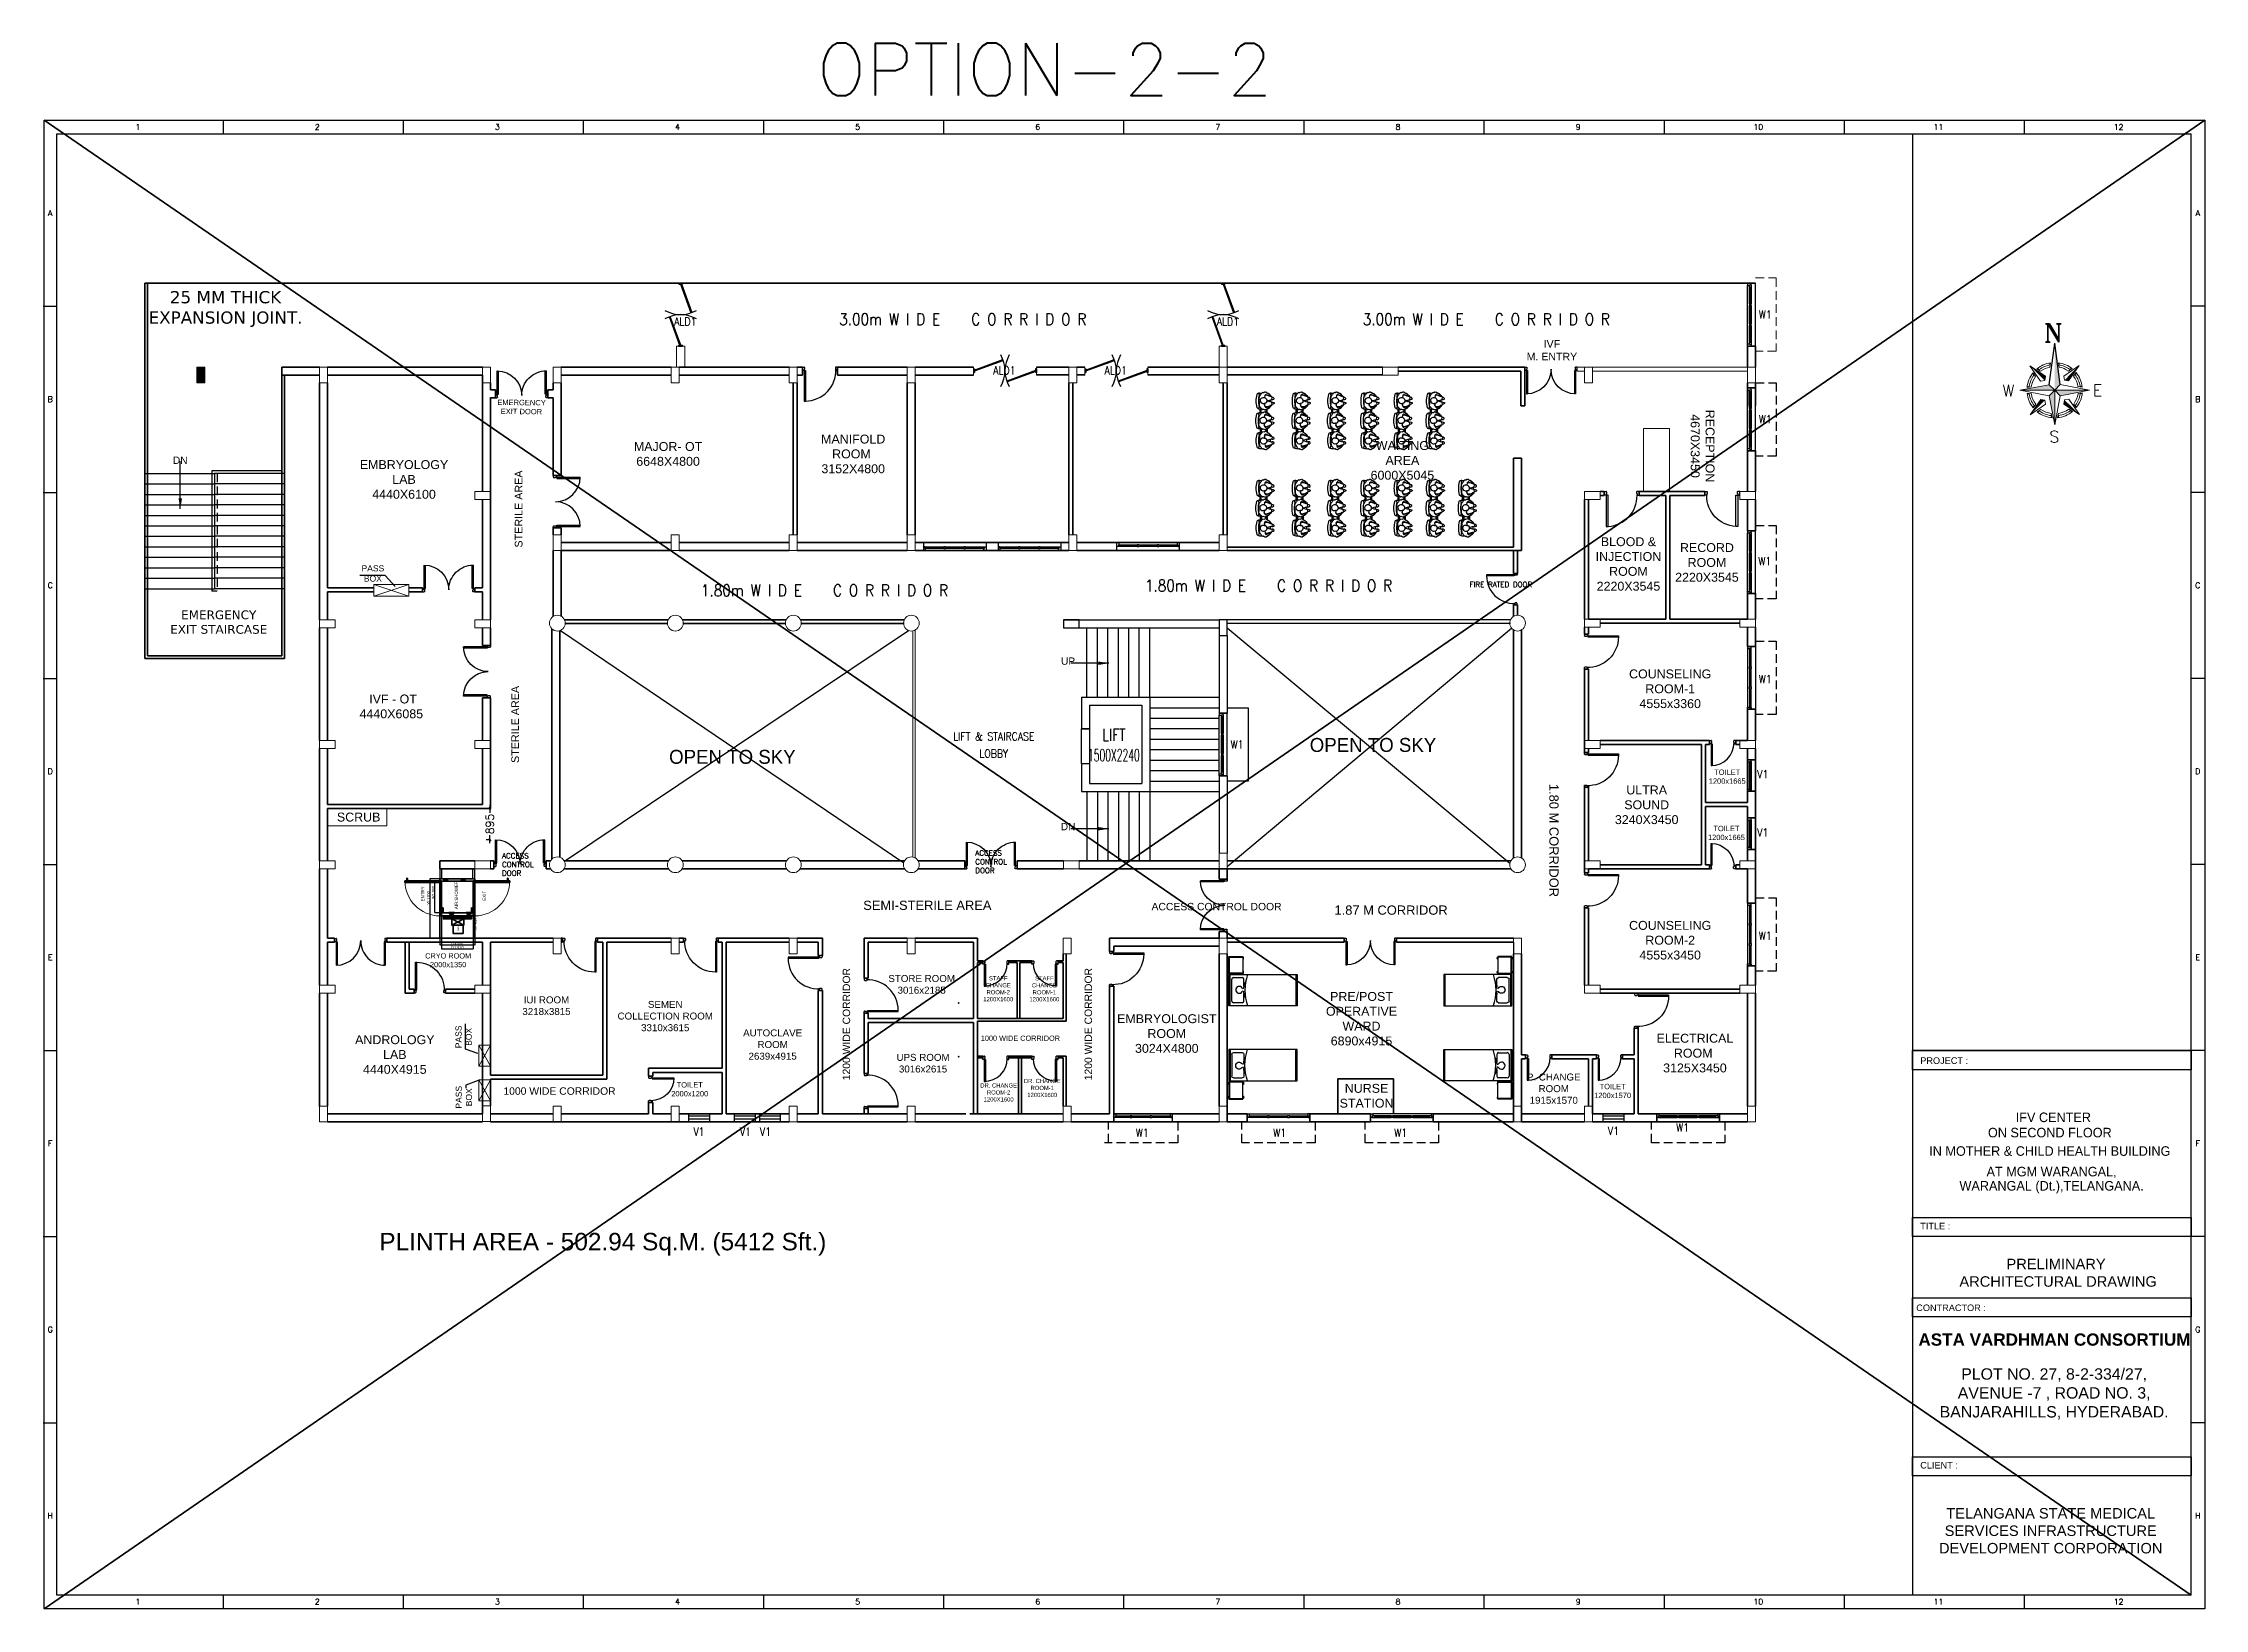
# Model space of a CAD drawing. Extents: x 2733443 to 3206532, y -1516114 to -1264405.
# Drawn here: x 3069392 to 3131338, y -1389320 to -1344476 of the extents above; entities that cross this region are included whole.
import ezdxf
from ezdxf.enums import TextEntityAlignment as Align

# ---------------------------------------------------------------- set-up
doc = ezdxf.new("R2010")
doc.units = 0
doc.header["$MEASUREMENT"] = 0
for name, pattern in [('1', [0, 0, 0]), ('DASHED', [0.75, 0.5, -0.25]), ('HIDDEN', [0.375, 0.25, -0.125])]:
    doc.linetypes.add(name, pattern=pattern)
doc.layers.get('0').update_dxf_attribs({"color": 250, "linetype": '1'})
for name, color, linetype, lineweight in [('AIR SHOWER', 7, 'Continuous', 35), ('Column', 162, 'Continuous', 13), ('WALL', 7, '1', 35), ('WIN', 151, 'Continuous', 9), ('windows', 4, 'Continuous', 0)]:
    doc.layers.add(name, color=color, linetype=linetype, lineweight=lineweight)
for name, color, linetype in [('ALD1', 7, 'Continuous'), ('Chajja', 7, 'DASHED'), ('DOOR', 40, 'Continuous'), ('FUR', 33, 'Continuous'), ('FURN', 31, 'Continuous'), ('furniture', 33, 'Continuous'), ('HS', 251, '1'), ('Plan', 44, 'Continuous'), ('Railing', 34, '1'), ('stairscas', 7, 'Continuous'), ('TEXT', 5, '1'), ('TITLE', 7, 'Continuous'), ('V1', 7, 'Continuous'), ('Ventilator', 161, '1'), ('W1', 7, 'Continuous'), ('walls', 1, 'Continuous')]:
    doc.layers.add(name, color=color, linetype=linetype)
doc.styles.add('ARI', font='arial.ttf')
doc.styles.add('ARIAL', font='arial.ttf')
doc.styles.add('MSK', font='g13f12w.shx')
doc.styles.add('ROMANS', font='romans.shx')
doc.styles.add('RT', font='romant.shx')
doc.dimstyles.new('BIGDFD', dxfattribs={"dimtxt": 8, "dimasz": 4, "dimexe": 1, "dimexo": 2, "dimtad": 1, "dimlfac": 10, "dimtxsty": 'Standard', "dimcen": 2.5, "dimclrd": 5, "dimclre": 3, "dimclrt": 1, "dimadec": 0, "dimazin": 0, "dimtfac": 1, "dimtmove": 0, "dimatfit": 3, "dimfxl": 1, "dimarcsym": 0})
doc.dimstyles.new('BIGDFD$0', dxfattribs={"dimtxt": 8, "dimasz": 4, "dimexe": 1, "dimexo": 2, "dimtad": 1, "dimlfac": 10, "dimtxsty": 'Standard', "dimcen": 2.5, "dimclrd": 5, "dimclre": 3, "dimclrt": 1, "dimadec": 0, "dimazin": 0, "dimtfac": 1, "dimtmove": 0, "dimatfit": 3, "dimfxl": 1, "dimarcsym": 0})
doc.dimstyles.new('MM', dxfattribs={"dimscale": 0, "dimtxt": 230, "dimasz": 60, "dimexe": 100, "dimexo": 0.0625, "dimgap": 25, "dimtad": 0, "dimdec": 0, "dimzin": 0, "dimdsep": 46, "dimtxsty": 'ROMANS', "dimblk": 'OBLIQUE', "dimcen": 0.09, "dimdle": 100, "dimclrd": 5, "dimclre": 5, "dimclrt": 6, "dimadec": 0, "dimazin": 0, "dimtfac": 1, "dimtdec": 0, "dimtofl": 0, "dimtmove": 1, "dimatfit": 3, "dimfxl": 1, "dimfrac": 2, "dimtolj": 1, "dimtzin": 0, "dimarcsym": 0})
doc.dimstyles.new('TEXT', dxfattribs={"dimscale": 0, "dimtxt": 500, "dimasz": 100, "dimexe": 75, "dimexo": 100, "dimgap": 50, "dimtad": 0, "dimdec": 0, "dimzin": 0, "dimdsep": 46, "dimtxsty": 'ARIAL', "dimblk": 'OBLIQUE', "dimcen": 0.09, "dimdle": 100, "dimclrd": 256, "dimclre": 256, "dimclrt": 6, "dimadec": 0, "dimazin": 0, "dimtfac": 1, "dimtdec": 0, "dimtofl": 0, "dimtmove": 2, "dimatfit": 3, "dimfxl": 1, "dimfrac": 2, "dimtolj": 1, "dimtzin": 0, "dimarcsym": 0})

msp = doc.modelspace()

# ---------------------------------------------------------------- texts
at = {"layer": 'AIR SHOWER'}
for s, height, p in [('ENTRY', 91.4932, (3080313.8768, -1369056.8541)), ('AIR SHOWER', 91.4932, (3081277.8006, -1369282.2904)), ('EXIT', 91.4932, (3082078.2874, -1369037.7712)), ('CONTROLS', 45.7466, (3081813.5489, -1369894.1867)), ('BLOWER', 45.7466, (3081304.0248, -1369891.7467))]:
    msp.add_text(s, height=height, rotation=90, dxfattribs=at).set_placement(p)
at = {"layer": 'ALD1', "color": 251, "lineweight": 5, "style": 'ROMANS', "width": 0.85}
for p in [(3087793.3847, -1352563.5672), (3103341.9603, -1352563.5672), (3096938.1676, -1353960.3171), (3100128.4793, -1353960.3171), (3100128.4793, -1353960.3171)]:
    msp.add_text('ALD1', height=230, dxfattribs=at).set_placement(p, align=Align.CENTER)
at = {"layer": 'stairscas', "color": 251, "linetype": 'Continuous', "style": 'ARI'}
msp.add_text('DN', height=208.08, dxfattribs=at).set_placement((3073317.8127, -1356524.7177), align=Align.CENTER)
at = {"layer": 'stairscas', "color": 251, "ltscale": 500, "style": 'ARI'}
for s, p in [('UP', (3098762.1711, -1362278.9141)), ('DN', (3098762.1711, -1367019.9115))]:
    msp.add_text(s, height=208.08, dxfattribs=at).set_placement(p, align=Align.CENTER)
at = {"layer": 'stairscas', "color": 251, "ltscale": 500, "width": 0.85}
for s, style, p in [('LIFT & STAIRCASE', 'RT', (3096634.1942, -1364445.8155)), ('W1', 'ROMANS', (3103606.6111, -1364674.4567)), ('LOBBY', 'RT', (3096634.1942, -1364939.2944))]:
    msp.add_text(s, height=230, dxfattribs=dict(at, style=style)).set_placement(p, align=Align.CENTER)
at = {"layer": 'stairscas', "color": 251, "ltscale": 500, "attachment_point": 8}
for s, insert, char_height, width, style in [('{\\W0.75;LIFT\\P\\W0.55;1500X2240}', (3100075.4625, -1365044.6064), 350, 1732.234699, 'ROMANS'), ('OPEN TO SKY', (3107500.9064, -1364781.7117), 400, 8187.231718, 'MSK'), ('OPEN TO SKY', (3089142.04, -1365122.4977), 400, 8187.231718, 'MSK')]:
    msp.add_mtext(s, dxfattribs=dict(at, insert=insert, char_height=char_height, width=width, style=style))
at = {"layer": 'TEXT', "linetype": 'Continuous', "lineweight": 5, "style": 'RT', "width": 0.85}
for p in [(3095744.6324, -1352549.2088), (3095744.6324, -1352549.2088), (3110749.2603, -1352549.2088), (3110749.2603, -1352549.2088)]:
    msp.add_text('3.00m W I D E   C O R R I D O R', height=336.6, dxfattribs=at).set_placement(p, align=Align.CENTER)
at = {"layer": 'TEXT', "color": 7, "style": 'RT'}
for s, p in [('W', (3125543.3145, -1354591.4437)), ('E', (3128133.8068, -1354583.5217)), ('S', (3126885.8965, -1355911.1785))]:
    msp.add_text(s, height=329.2738, dxfattribs=at).set_placement(p)
at = {"layer": 'TEXT', "linetype": 'Continuous', "style": 'RT', "width": 0.85}
for p in [(3091782.5571, -1360316.6), (3104507.8789, -1360180.3442)]:
    msp.add_text('1.80m W I D E   C O R R I D O R', height=336.6, dxfattribs=at).set_placement(p, align=Align.CENTER)
at = {"layer": 'TEXT', "style": 'ARIAL'}
for s, height, p in [('ACCESS CONTROL DOOR', 212.5, (3103017.8205, -1369377.1499)), ('1000 WIDE CORRIDOR', 150, (3097396.4826, -1373097.6389)), ('1000 WIDE CORRIDOR', 212.5, (3084187.6181, -1374660.6736))]:
    msp.add_text(s, height=height, dxfattribs=at).set_placement(p, align=Align.BOTTOM_CENTER)
for p in [(3092579.8478, -1372574.5907), (3099512.1306, -1372574.5907)]:
    msp.add_text('1200 WIDE CORRIDOR', height=212.5, rotation=90, dxfattribs=at).set_placement(p, align=Align.BOTTOM_CENTER)
at = {"layer": 'TEXT', "lineweight": 5, "insert": (3074616.0563, -1352604.1758), "char_height": 350, "width": 5877.751546, "attachment_point": 8, "style": 'MSK'}
msp.add_mtext('{\\fVerdana|b0|i0|c0|p34;25 MM THICK EXPANSION JOINT.}', dxfattribs=at)
at = {"layer": 'TEXT'}
for s, insert, char_height, width, attachment_point, style in [('IVF\\PM. ENTRY', (3112628.3858, -1353269.5468), 216.75, 1950.59307, 5, 'ARIAL'), ('MAJOR- OT\\P6648X4800', (3087299.0983, -1356241.0999), 255, 2454.157572, 5, 'ARIAL'), ('MANIFOLD ROOM  3152X4800', (3092604.5239, -1356241.0999), 255, 2454.157572, 5, 'ARIAL'), ('WAITING AREA 6000X5045', (3108343.6457, -1356426.8159), 255, 2454.157572, 5, 'ARIAL'), ('EMBRYOLOGY\\PLAB\\P4440X6100', (3079731.8544, -1356972.3655), 255, 4308.959529, 5, 'ARIAL'), ('BLOOD & INJECTION ROOM 2220X3545', (3114822.3613, -1359393.2732), 255, 2294.815376, 5, 'ARIAL'), ('RECORD\\PROOM 2220X3545', (3117070.8715, -1359349.9879), 255, 2294.815376, 5, 'ARIAL'), ('{\\fVerdana|b0|i0|c0|p34;EMERGENCY\\PEXIT STAIRCASE}', (3074421.4051, -1361395.0704), 250, 3566.071851, 8, 'MSK'), ('COUNSELING\\PROOM-1\\P4555x3360', (3116017.4898, -1362969.391), 255, 2454.157572, 5, 'ARIAL'), (' IVF - OT\\P4440X6085', (3079368.1447, -1363474.391), 255, 2454.157572, 5, 'ARIAL'), ('TOILET\\P1200x1665', (3117652.6539, -1365485.6301), 153, 1626.955662, 5, 'ARIAL'), ('ULTRA SOUND\\P3240X3450', (3115344.5288, -1366292.2494), 255, 2065.816508, 5, 'ARIAL'), ('SCRUB', (3078431.4088, -1366643.9363), 255, 1342.043575, 5, 'ARIAL'), ('TOILET\\P1200x1665', (3117629.8696, -1367098.0211), 153, 1626.955662, 5, 'ARIAL'), ('COUNSELING\\PROOM-2\\P4555x3450', (3116017.4898, -1370171.4695), 255, 2454.157572, 5, 'ARIAL'), ('CRYO ROOM 2000x1350', (3080996.6767, -1370744.3874), 150, 2091.40159, 5, 'ARIAL'), ('STORE ROOM\\P3016x2185', (3094566.8666, -1371435.6767), 200, 2061.081547, 5, 'ARIAL'), ('STAFF CHANGE\\PROOM-2\\P1200X1600', (3096761.2985, -1371559.7703), 120, 1089.045933, 5, 'ARIAL'), ('STAFF CHANGE\\PROOM-1\\P1200X1600', (3098083.3734, -1371561.3832), 120, 1082.252715, 5, 'ARIAL'), ('IUI ROOM 3218x3815', (3083814.1665, -1372046.83), 200, 2091.40159, 5, 'ARIAL'), ('SEMEN COLLECTION ROOM 3310x3615', (3087217.9842, -1372343.5078), 200, 2732.422793, 5, 'ARIAL'), ('PRE/POST \\POPERATIVE WARD\\P6890x4915', (3107171.4367, -1372419.9536), 255, 2454.157572, 5, 'ARIAL'), ('AUTOCLAVE\\PROOM\\P2639x4915', (3090296.1781, -1373159.7911), 200, 1382.810368, 5, 'ARIAL'), ('EMBRYOLOGIST\\PROOM\\P3024X4800', (3101591.6108, -1372844.6348), 255, 2714.454664, 5, 'ARIAL'), ('ANDROLOGY LAB 4440X4915', (3079467.8675, -1373446.4235), 255, 2454.157572, 5, 'ARIAL'), ('ELECTRICAL ROOM  3125X3450', (3116727.4191, -1373405.6605), 255, 2454.157572, 5, 'ARIAL'), ('UPS ROOM\\P3016x2615', (3094606.2963, -1373693.6163), 200, 2253.017537, 5, 'ARIAL'), ('TOILET\\P2000x1200', (3087919.8021, -1374440.196), 153, 1626.955662, 5, 'ARIAL'), ('DR. CHANGE\\PROOM-2\\P1200X1600', (3096773.3389, -1374531.0079), 120, 1786.825377, 5, 'ARIAL'), ('DR. CHANGE\\PROOM-1\\P1200X1600', (3098022.7516, -1374401.9066), 120, 1786.825377, 5, 'ARIAL'), ('NURSE STATION', (3107315.8921, -1374627.5777), 255, 2454.157572, 5, 'ARIAL'), ('P. CHANGE ROOM\\P1915x1570', (3112681.183, -1374423.2102), 200, 1987.373182, 5, 'ARIAL'), ('TOILET\\P1200x1570', (3114369.0694, -1374489.1667), 153, 1626.955662, 5, 'ARIAL'), ('PLINTH AREA - 502.94 Sq.M. (5412 Sft.)', (3085428.4609, -1378878.6348), 500, 16142.689333, 5, 'ARIAL')]:
    msp.add_mtext(s, dxfattribs=dict(at, insert=insert, char_height=char_height, width=width, attachment_point=attachment_point, style=style))
at = {"layer": 'TEXT', "insert": (3116945.655, -1356013.4473), "char_height": 255, "width": 2294.815376, "attachment_point": 5, "rotation": 270, "style": 'ARIAL'}
msp.add_mtext('RECEPTION\\P4670X3450', dxfattribs=at)
at = {"layer": 'TEXT', "linetype": 'Continuous', "insert": (3078839.3129, -1359664.5236, -101230.7692), "char_height": 175, "width": 1149.249659, "attachment_point": 5, "style": 'ARIAL'}
msp.add_mtext('PASS BOX', dxfattribs=at)
msp.add_mtext('PASS BOX', dxfattribs=at)
at = {"layer": 'TEXT', "char_height": 150, "attachment_point": 1, "style": 'ROMANS'}
for s, width, insert in [('FIRE RATED DOOR', 2226.227209, (3110268.8241, -1359902.1624)), ('ACCESS CONTROL DOOR', 1212.859684, (3082539.9728, -1367675.7673)), ('ACCESS CONTROL DOOR', 1212.859684, (3096103.5869, -1367596.4022))]:
    msp.add_mtext_dynamic_manual_height_columns(s, width=width, gutter_width=1000, heights=[0], dxfattribs=dict(at, insert=insert))
at = {"layer": 'TEXT', "linetype": 'Continuous', "char_height": 175, "width": 1149.249659, "attachment_point": 5, "rotation": 90, "style": 'ARIAL'}
for insert in [(3081440.6983, -1372937.8745, -101230.7692), (3081447.851, -1374668.3883, -101230.7692)]:
    msp.add_mtext('PASS BOX', dxfattribs=dict(at, insert=insert))
at = {"layer": 'TITLE', "color": 5, "style": 'RT'}
msp.add_text('N', height=519.3415, dxfattribs=at).set_placement((3126728.6202, -1353035.9717))
at = {"layer": 'TITLE', "color": 6, "style": 'ARIAL'}
for s, height, p in [('PROJECT :', 187.72273, (3123184.7985, -1373712.9553)), ('TITLE :', 187.72273, (3123184.7985, -1378452.1717)), ('CONTRACTOR :', 187.722729, (3123070.2514, -1380792.9306)), ('CLIENT :', 187.72273, (3123184.7568, -1385303.1693))]:
    msp.add_text(s, height=height, dxfattribs=at).set_placement(p)
at = {"layer": 'TITLE', "color": 6, "style": 'ARIAL', "width": 0.95}
for s, p in [(' IFV CENTER', (3126948.2543, -1375379.487, 36.7234)), ('ON SECOND FLOOR ', (3126948.2543, -1375817.2949, 36.7234)), ('IN MOTHER & CHILD HEALTH BUILDING ', (3126948.2543, -1376345.7963, 36.7234)), ('WARANGAL (Dt.),TELANGANA.', (3126948.2543, -1377342.0045, 36.7234)), ('AT MGM WARANGAL,', (3126948.2543, -1376934.6732, 36.7234))]:
    msp.add_text(s, height=273.316355, rotation=0.000049185, dxfattribs=at).set_placement(p, align=Align.CENTER)
at = {"layer": 'TITLE', "color": 6, "attachment_point": 2, "rotation": 0.000049185, "style": 'ARIAL'}
for s, insert, char_height, width in [('PRELIMINARY\\P ARCHITECTURAL DRAWING', (3127077.2729, -1379295.2515), 300, 7456.894454), ('{\\fArial|b1|i0|c0|p34;ASTA VARDHMAN CONSORTIUM}', (3127030.1197, -1381434.8312, -1105.3946), 350, 8171.751849), ('PLOT NO. 27, 8-2-334/27, AVENUE -7 , ROAD NO. 3, BANJARAHILLS, HYDERABAD. ', (3127021.5086, -1382433.0057, -1105.3946), 325, 6552.966761), ('TELANGANA STATE MEDICAL \\PSERVICES INFRASTRUCTURE DEVELOPMENT CORPORATION', (3126923.2736, -1386435.3036), 300, 7552.182305)]:
    msp.add_mtext(s, dxfattribs=dict(at, insert=insert, char_height=char_height, width=width))
at = {"layer": 'V1', "color": 7, "style": 'ROMANS', "width": 0.85}
for p in [(3118673.871, -1365531.8714), (3118673.871, -1367199.3714), (3088184.0473, -1375768.7979), (3089512.0258, -1375768.7979), (3090088.788, -1375768.7979), (3114391.2824, -1375747.7024)]:
    msp.add_text('V1', height=230, dxfattribs=at).set_placement(p, align=Align.CENTER)
at = {"layer": 'W1', "color": 251, "lineweight": 5, "style": 'ROMANS', "width": 0.85}
msp.add_text('W1', height=230, dxfattribs=at).set_placement((3118743.2037, -1352361.9567), align=Align.CENTER)
at = {"layer": 'W1', "color": 7, "style": 'ROMANS', "width": 0.85}
for p in [(3118743.2037, -1355361.9567), (3118730.6497, -1359424.2331), (3118741.7342, -1362806.17), (3118741.7342, -1370157.6611), (3100889.7271, -1375799.1918), (3104826.9366, -1375799.1918), (3108294.3419, -1375799.1918), (3116374.1247, -1375651.6408)]:
    msp.add_text('W1', height=230, dxfattribs=at).set_placement(p, align=Align.CENTER)
at = {"layer": 'WALL', "insert": (3091562.1164, -1344475.7141), "char_height": 1500, "attachment_point": 1, "style": 'ROMANS'}
msp.add_mtext_dynamic_manual_height_columns('OPTION-2-2', width=44096.468564, gutter_width=1000, heights=[0], dxfattribs=at)
at = {"layer": 'WALL', "color": 7, "linetype": 'Continuous', "attachment_point": 5, "style": 'ARIAL'}
for s, insert, char_height, width, rotation in [(' EMERGENCY\\P EXIT DOOR', (3083067.7063, -1354896.3687), 154.28952, 1944.7887, 359.43793), ('\\pxt17; STERILE AREA', (3083017.9713, -1357860.6862), 220.4136, 2733.297639, 90), ('\\pxt17; STERILE AREA', (3082918.5434, -1364031.9504), 220.4136, 2733.297639, 90), ('\\pxt17; 1.80 M CORRIDOR ', (3112684.7824, -1367261.0721), 264.49632, 5098.697886, 270)]:
    msp.add_mtext(s, dxfattribs=dict(at, insert=insert, char_height=char_height, width=width, rotation=rotation))
at = {"layer": 'WALL', "color": 7, "linetype": 'Continuous', "char_height": 264.49632, "width": 5098.697886, "attachment_point": 5, "style": 'ARIAL'}
for s, insert in [('\\pxt17; SEMI-STERILE AREA', (3094677.679, -1369171.655)), ('\\pxt17;1.87 M CORRIDOR ', (3108019.2065, -1369309.3556))]:
    msp.add_mtext(s, dxfattribs=dict(at, insert=insert))

# ---------------------------------------------------------------- blocks, each defined once
blk = doc.blocks.new('21500')
at = {"layer": 'DOOR'}
for p, q in [((45, 100), (45, 770)), ((45, 770), (80, 770)), ((80, 100), (80, 770)), ((1420, 100), (1420, 770)), ((1455, 770), (1420, 770)), ((1455, 100), (1455, 770)), ((45, 100), (80, 100)), ((45, 0), (45, 2.5)), ((60, 15), (57.5, 15)), ((1455, 100), (1420, 100)), ((1440, 15), (1442.5, 15)), ((1455, 0), (1455, 2.5))]:
    blk.add_line(p, q, dxfattribs=at)
for points in [[(60, 65), (45, 65), (45, 100), (0, 100), (0, 0), (45, 0)], [(60, 15), (60, 65)], [(1440, 65), (1455, 65), (1455, 100), (1500, 100), (1500, 0), (1455, 0)], [(1440, 15), (1440, 65)]]:
    blk.add_lwpolyline(points, dxfattribs=at)
at = {"layer": 'DOOR', "color": 145}
for centre, start, end in [((45, 65), 0, 90), ((1455, 65), 90, 180)]:
    blk.add_arc(centre, 705, start, end, dxfattribs=at)
at = {"layer": 'DOOR'}
for centre, start, end in [((45, 15), 270, 0), ((1455, 15), 180, 270)]:
    blk.add_arc(centre, 12.5, start, end, dxfattribs=at)
blk = doc.blocks.new('_Oblique')
at = {"color": 0, "linetype": 'ByBlock', "lineweight": -2}
blk.add_line((-0.5, -0.5), (0.5, 0.5), dxfattribs=at)
blk = doc.blocks.new('6w')
at = {"layer": 'Plan'}
for p, q in [((-36, 9.2), (-36, 0)), ((36, 9.2), (36, 0))]:
    blk.add_line(p, q, dxfattribs=at)
at = {"layer": 'Plan', "color": 143}
for p, q in [((-36, 9.2), (36, 9.2)), ((-33.5, 2.5), (-12.5, 2.5)), ((-33.5, 0), (33.5, 0)), ((-31, 4), (-31.5, 4)), ((-31.5, 3.3), (-31.5, 4)), ((-31.5, 3.6), (-12.5, 3.6)), ((-31.5, 3.3), (-31, 3.3)), ((-31, 4.5), (-31, 4)), ((-31, 2.5), (-31, 3.3)), ((-10.5, 3.6), (10.5, 3.6)), ((-10.5, 2.5), (10.5, 2.5)), ((34, 4.5), (12.5, 4.5)), ((12.5, 3.6), (31.5, 3.6)), ((12.5, 2.5), (33.5, 2.5)), ((31, 4.5), (31, 4)), ((31, 4), (31.5, 4)), ((31.5, 3.3), (31, 3.3)), ((31, 2.5), (31, 3.3)), ((31.5, 4), (31.5, 3.3))]:
    blk.add_line(p, q, dxfattribs=at)
at = {"layer": 'Plan', "color": 40}
for p, q in [((-12.5, 2.5), (-12.5, 4.5)), ((-12.5, 4.5), (-10.5, 4.5)), ((-10.5, 2.5), (-12.5, 2.5)), ((-10.5, 2.5), (-10.5, 4.5)), ((10.5, 4.5), (12.5, 4.5)), ((10.5, 2.5), (10.5, 4.5)), ((12.5, 2.5), (10.5, 2.5)), ((12.5, 2.5), (12.5, 4.5))]:
    blk.add_line(p, q, dxfattribs=at)
for points in [[(-34, 4.5), (-36, 4.5), (-36, 0), (-33.5, 0), (-33.5, 2.5), (-34, 2.5), (-34, 4.5)], [(34, 4.5), (36, 4.5), (36, 0), (33.5, 0), (33.5, 2.5), (34, 2.5), (34, 4.5)]]:
    blk.add_lwpolyline(points, close=True, dxfattribs=at)
at = {"layer": 'Plan', "color": 143}
for points in [[(-12.5, 4.5), (-34, 4.5)], [(10.5, 4.5), (-10.5, 4.5)]]:
    blk.add_lwpolyline(points, dxfattribs=at)
blk = doc.blocks.new('Z$W@#5624')
at = {"layer": 'DOOR'}
for p, q in [((19, 470), (840, 769)), ((28, 446), (849, 745)), ((188, 518), (680, 697)), ((676, 709), (685, 685)), ((0, 400), (0, 499)), ((0, 499), (25, 499)), ((0, 400), (25, 400)), ((19, 470), (28, 446)), ((25, 400), (25, 499)), ((183, 529), (192, 506)), ((1770, 453), (949, 154)), ((1779, 429), (957, 130)), ((1113, 214), (1122, 190)), ((1610, 381), (1117, 202)), ((1614, 369), (1606, 393)), ((1779, 429), (1770, 453)), ((1798, 499), (1773, 499)), ((1773, 400), (1773, 499)), ((1798, 400), (1773, 400)), ((1798, 400), (1798, 499))]:
    blk.add_line(p, q, dxfattribs=at)
at = {"layer": 'DOOR', "color": 145}
for centre, start_param, end_param in [((0, 449), 2.617994, 3.665191), ((1798, 449), -0.523599, 0.523599)]:
    blk.add_ellipse(centre, major_axis=(-899, 0), ratio=1, start_param=start_param, end_param=end_param, dxfattribs=at)
blk = doc.blocks.new('A$C772B36EA')
at = {"layer": 'TITLE', "color": 5}
for p in [(-343, 338), (338, 343)]:
    blk.add_line(p, (0, 2877), dxfattribs=at)
at = {"layer": 'TITLE', "color": 8, "lineweight": 5}
for p, q in [((-566, 858), (-1516, 1493)), ((-866, 553), (-1516, 1493)), ((-287, 1418), (-252, 1683)), ((-287, 1418), (-252, 1683)), ((270, 1421), (233, 1686)), ((270, 1421), (233, 1686)), ((270, 1421), (233, 1686)), ((553, 866), (1493, 1516)), ((858, 566), (1493, 1516)), ((-343, 338), (-2128, 0)), ((-2128, 0), (0, 0)), ((0, 0), (-2128, 0)), ((-338, -343), (-2128, 0)), ((-1432, 209), (-1695, 156)), ((-1173, 847), (-1326, 1068)), ((-865, 1160), (-1088, 1309)), ((-606, 597), (-866, 553)), ((-606, 597), (-566, 858)), ((0, 0), (-343, 338)), ((-343, 338), (0, 0)), ((-338, -343), (0, 0)), ((0, 0), (-338, -343)), ((0, 0), (338, 343)), ((338, 343), (0, 0)), ((0, 0), (343, -338)), ((343, -338), (0, 0)), ((0, 0), (0, -2128)), ((0, -2128), (0, 0)), ((0, 0), (2128, 0)), ((2128, 0), (0, 0)), ((338, 343), (2128, 0)), ((343, -338), (2128, 0)), ((597, 606), (553, 866)), ((597, 606), (858, 566)), ((847, 1173), (1068, 1326)), ((1160, 865), (1309, 1088)), ((1428, 230), (1692, 182)), ((-1428, -230), (-1692, -182)), ((-858, -566), (-1493, -1516)), ((-553, -866), (-1493, -1516)), ((-1160, -865), (-1309, -1088)), ((-847, -1173), (-1068, -1326)), ((-597, -606), (-858, -566)), ((-597, -606), (-553, -866)), ((-338, -343), (0, -2128)), ((343, -338), (0, -2128)), ((606, -597), (566, -858)), ((566, -858), (1516, -1493)), ((606, -597), (866, -553)), ((865, -1160), (1088, -1309)), ((866, -553), (1516, -1493)), ((1173, -847), (1326, -1068)), ((1432, -209), (1695, -156)), ((-209, -1432), (-156, -1695)), ((230, -1428), (182, -1692))]:
    blk.add_line(p, q, dxfattribs=at)
for radius, start, end in [(1702, 98.52692, 129.72625), (1575, 99.85136, 126.70773), (1447, 101.42181, 126.70773), (1702, 51.14269, 82.1348), (1575, 54.16121, 80.81434), (1447, 54.16121, 79.24868), (1702, 141.14269, 174.72625), (1575, 144.16121, 171.70773), (1447, 144.16121, 171.70773), (1447, 9.16121, 36.70773), (1575, 9.16121, 36.70773), (1702, 6.14269, 39.72625), (1702, 186.14269, 219.72625), (1575, 189.16121, 216.70773), (1447, 189.16121, 216.70773), (1702, 231.14269, 264.72625), (1575, 234.16121, 261.70773), (1447, 234.16121, 261.70773), (1702, 276.14269, 309.72625), (1447, 279.1612, 306.70773), (1575, 279.1612, 306.70773), (1447, 324.16121, 351.70773), (1575, 324.16121, 351.70773), (1702, 321.14269, 354.72625)]:
    blk.add_arc((0, 0), radius, start, end, dxfattribs=at)
at = {"layer": 'TITLE', "color": 5}
blk.add_solid([(0, 2877), (338, 343), (0, 0)], dxfattribs=at)
at = {"layer": 'TITLE', "color": 8, "lineweight": 5}
for points in [[(-1516, 1493), (-566, 858), (-606, 597)], [(-1088, 1309), (-1017, 1365), (-865, 1160)], [(-252, 1683), (-340, 1668), (-287, 1418)], [(233, 1686), (320, 1672), (270, 1421)], [(1493, 1516), (858, 566), (597, 606)], [(1068, 1326), (997, 1380), (847, 1173)], [(-2128, 0), (-343, 338), (0, 0)], [(-1684, 245), (-1695, 156), (-1432, 209)], [(-1326, 1068), (-1380, 997), (-1173, 847)], [(0, -2128), (-338, -343), (0, 0)], [(2128, 0), (343, -338), (0, 0)], [(1309, 1088), (1365, 1017), (1160, 865)], [(1680, 271), (1692, 182), (1428, 230)], [(-1680, -271), (-1692, -182), (-1428, -230)], [(-1493, -1516), (-858, -566), (-597, -606)], [(-1309, -1088), (-1365, -1017), (-1160, -865)], [(-1068, -1326), (-997, -1380), (-847, -1173)], [(1516, -1493), (566, -858), (606, -597)], [(1088, -1309), (1017, -1365), (865, -1160)], [(1326, -1068), (1380, -997), (1173, -847)], [(1684, -245), (1695, -156), (1432, -209)], [(-245, -1684), (-156, -1695), (-209, -1432)], [(271, -1680), (182, -1692), (230, -1428)]]:
    blk.add_solid(points, dxfattribs=at)
blk = doc.blocks.new('A$C1BA14061')
at = {"layer": 'TITLE', "color": 7}
for p, q in [((0, 0), (203982, 0)), ((0, -140464), (0, 0)), ((16920, -1290), (16920, 0)), ((33925, -1290), (33925, 0)), ((50931, -1290), (50931, 0)), ((67937, -1290), (67937, 0)), ((84942, -1290), (84942, 0)), ((101948, -1290), (101948, 0)), ((118954, -1290), (118954, 0)), ((135959, -1290), (135959, 0)), ((152965, -1290), (152965, 0)), ((169971, -1290), (169971, 0)), ((186976, -1290), (186976, 0)), ((203982, 0), (203982, -140464)), ((203982, -17558), (202692, -17558)), ((203982, -35116), (202692, -35116)), ((203982, -52674), (202692, -52674)), ((203982, -70232), (202692, -70232)), ((203982, -87790), (202692, -87790)), ((203982, -105348), (202692, -105348)), ((203982, -122906), (202692, -122906)), ((203982, -140464), (0, -140464))]:
    blk.add_line(p, q, dxfattribs=at)
at = {"layer": 'TITLE'}
for p, q in [((1204, -1290), (202692, -1290)), ((1204, -139174), (1204, -1290)), ((202692, -139174), (202692, -1290)), ((202692, -139174), (1204, -139174))]:
    blk.add_line(p, q, dxfattribs=at)
at = {"layer": 'TITLE', "color": 0}
for p, q in [((-86, -17558), (1204, -17558)), ((-86, -35116), (1204, -35116)), ((-86, -52674), (1204, -52674)), ((-86, -70232), (1204, -70232)), ((0, -87790), (1204, -87790)), ((-86, -105348), (1204, -105348)), ((-86, -122906), (1204, -122906)), ((16920, -140464), (16920, -139174)), ((33925, -140464), (33925, -139174)), ((50931, -140464), (50931, -139174)), ((67937, -140464), (67937, -139174)), ((84942, -140464), (84942, -139174)), ((101948, -140464), (101948, -139174)), ((118954, -140464), (118954, -139174)), ((135959, -140464), (135959, -139174)), ((152965, -140464), (152965, -139174)), ((169971, -140464), (169971, -139174)), ((186976, -140464), (186976, -139174))]:
    blk.add_line(p, q, dxfattribs=at)
at = {"layer": 'TITLE', "color": 7, "style": 'ROMANS', "width": 1}
for s, height, p in [('1', 535, (8852, -626)), ('2', 535, (25785, -626)), ('3', 535, (42791, -626)), ('4', 535, (59796, -626)), ('5', 535, (76802, -626)), ('6', 535, (93808, -626)), ('7', 535, (110813, -626)), ('8', 535, (127819, -626)), ('9', 535, (144825, -626)), ('10', 534.7, (161831, -626)), ('11', 534.7, (178836, -626)), ('12', 534.7, (195842, -626)), ('A', 535, (203324, -8765)), ('B', 535, (203324, -26323)), ('C', 535, (203324, -43881)), ('D', 535, (203324, -61439)), ('E', 535, (203324, -78997)), ('F', 535, (203324, -96555)), ('G', 535, (203324, -114113)), ('H', 535, (203324, -131671))]:
    blk.add_text(s, height=height, dxfattribs=at).set_placement(p, align=Align.MIDDLE)
at = {"layer": 'TITLE', "color": 0, "style": 'ROMANS', "width": 1}
for s, height, p in [('A', 535, (573, -8765)), ('B', 535, (573, -26323)), ('C', 535, (573, -43881)), ('D', 535, (573, -61439)), ('E', 535, (573, -78997)), ('F', 535, (573, -96555)), ('G', 535, (573, -114113)), ('H', 535, (573, -131671)), ('1', 535, (8852, -139799)), ('2', 535, (25785, -139799)), ('3', 535, (42791, -139799)), ('4', 535, (59796, -139799)), ('5', 535, (76802, -139799)), ('6', 535, (93808, -139799)), ('7', 535, (110813, -139799)), ('8', 535, (127819, -139799)), ('9', 535, (144825, -139799)), ('10', 534.7, (161831, -139799)), ('11', 534.7, (178836, -139799)), ('12', 534.7, (195842, -139799))]:
    blk.add_text(s, height=height, dxfattribs=at).set_placement(p, align=Align.MIDDLE)
blk = doc.blocks.new('A$C19B8274B')
at = {"layer": 'DOOR'}
for p, q in [((-45, 925), (-80, 925)), ((-80, 50), (-80, 925)), ((-45, 50), (-45, 925)), ((-45, 50), (-80, 50)), ((-955, -50), (-955, -47.5)), ((-940, -35), (-942.5, -35)), ((-60, -35), (-57.5, -35)), ((-45, -50), (-45, -47.5))]:
    blk.add_line(p, q, dxfattribs=at)
for points in [[(-940, 15), (-955, 15), (-955, 50), (-1000, 50), (-1000, -50), (-955, -50)], [(-940, -35), (-940, 15)], [(-60, 15), (-45, 15), (-45, 50), (0, 50), (0, -50), (-45, -50)], [(-60, -35), (-60, 15)]]:
    blk.add_lwpolyline(points, dxfattribs=at)
at = {"layer": 'DOOR', "color": 145}
blk.add_arc((-80, 50), 875, 90, 182.292443, dxfattribs=at)
at = {"layer": 'DOOR'}
for centre, start, end in [((-955, -35), 270, 0), ((-45, -35), 180, 270)]:
    blk.add_arc(centre, 12.5, start, end, dxfattribs=at)
blk = doc.blocks.new('A$C5E6D2A54')
at = {"layer": 'furniture'}
for p, q in [((-442, 400), (-1342, 400)), ((-1342, 400), (-1342, -1550)), ((-442, 370), (-1342, 370)), ((-1254, 270), (-1254, 22)), ((-580, 319), (-1205, 319)), ((-531, 22), (-531, 270)), ((-442, -1550), (-442, 400)), ((-1010, -27), (-1205, -27)), ((-580, -27), (-796, -27)), ((-1342, -1520), (-442, -1520)), ((-1342, -1550), (-442, -1550))]:
    blk.add_line(p, q, dxfattribs=at)
at = {"layer": 'furniture', "extrusion": (0, 0, -1)}
for centre, major_axis, ratio, start_param, end_param in [((-1205, 270), (34.8, 34.8), 1, 3.926991, 5.497787), ((-1205, 22), (-34.8, 34.8), 1, 3.926991, 5.497787), ((-903, 107), (99, 0), 0.994805, 2.082243, 7.342535), ((-971, -1), (-3.7, 29), 1, 0.827079, 3.777674), ((-836, -1), (3.5, 29), 1, 2.514084, 5.464678), ((-580, 270), (-34.8, 34.8), 1, 0.785398, 2.356194), ((-580, 22), (34.8, 34.8), 1, 0.785398, 2.356194), ((-892, -1416), (0, 1357), 0.999449, -0.338206, 0.338206), ((-995, -243), (-153, 153), 1, 0.057548, 0.834547), ((-812, -243), (69, 205), 0.993949, -0.370916, 0.370916)]:
    blk.add_ellipse(centre, major_axis=major_axis, ratio=ratio, start_param=start_param, end_param=end_param, dxfattribs=at)
blk = doc.blocks.new('A$C258329DF')
at = {"layer": 'furniture'}
for p, q in [((242, 428), (742, 428)), ((242, 28), (242, 428)), ((742, 28), (242, 28)), ((260, 440), (260, 428)), ((320, 440), (260, 440)), ((260, 16), (260, 28)), ((320, 16), (260, 16)), ((261, 48), (261, 428)), ((722, 48), (261, 48)), ((320, 440), (320, 428)), ((320, 16), (320, 28)), ((661, 440), (661, 428)), ((721, 440), (661, 440)), ((661, 16), (661, 28)), ((721, 16), (661, 16)), ((721, 440), (721, 428)), ((721, 16), (721, 28)), ((722, 428), (722, 48)), ((742, 428), (742, 28))]:
    blk.add_line(p, q, dxfattribs=at)
for centre, start, end in [((290, 354), 71.07536, 108.92464), ((290, 102), 251.07536, 288.92464), ((691, 354), 71.07536, 108.92464), ((691, 102), 251.07536, 288.92464)]:
    blk.add_arc(centre, 91.1, start, end, dxfattribs=at)
blk = doc.blocks.new('A$C45A5314D')
at = {"layer": 'furniture', "ltscale": 0.75, "rotation": 270}
blk.add_blockref('A$C258329DF', (-1978, 1209), dxfattribs=at)
at = {"layer": 'furniture', "color": 233, "xscale": -1, "rotation": 90}
blk.add_blockref('A$C5E6D2A54', (-1550, -892), dxfattribs=at)
blk = doc.blocks.new('750')
at = {"layer": 'DOOR'}
for p, q in [((-50, 705), (-47.5, 705)), ((-35, 690), (-35, 692.5)), ((-50, 45), (-47.5, 45)), ((-35, 60), (-35, 57.5)), ((50, 45), (50, 80)), ((50, 80), (675, 80)), ((50, 45), (675, 45)), ((675, 45), (675, 80))]:
    blk.add_line(p, q, dxfattribs=at)
for points in [[(15, 690), (15, 705), (50, 705), (50, 750), (-50, 750), (-50, 705)], [(-35, 690), (15, 690)], [(15, 60), (15, 45), (50, 45), (50, 0), (-50, 0), (-50, 45)], [(-35, 60), (15, 60)]]:
    blk.add_lwpolyline(points, dxfattribs=at)
for centre, start, end in [((-35, 705), 180, 270), ((-35, 45), 90, 180)]:
    blk.add_arc(centre, 12.5, start, end, dxfattribs=at)
at = {"layer": 'DOOR', "color": 145}
blk.add_arc((15, 45), 660, 0, 90, dxfattribs=at)
blk = doc.blocks.new('A$C7C0069F8')
at = {"layer": 'Plan'}
for p, q in [((230, 900), (0, 900)), ((0, 900), (0, 837)), ((112, 900), (0, 900)), ((0, 837), (62, 837)), ((62, 850), (112, 850)), ((62, 837), (62, 850)), ((112, 850), (112, 900)), ((112, 850), (112, 850)), ((0, 62), (62, 62)), ((0, 0), (0, 62)), ((62, 62), (62, 50)), ((62, 50), (112, 50)), ((112, 50), (112, 50)), ((112, 50), (112, 0)), ((230, 0), (0, 0)), ((112, 0), (0, 0))]:
    blk.add_line(p, q, dxfattribs=at)
at = {"layer": 'Plan', "color": 143}
for p, q in [((0, 62), (0, 837)), ((62, 62), (62, 837)), ((62, 800), (81, 800)), ((81, 812), (81, 800)), ((100, 812), (81, 812)), ((90, 87), (90, 812)), ((100, 800), (100, 812)), ((112, 800), (100, 800)), ((112, 850), (112, 50)), ((230, 0), (230, 900)), ((62, 100), (81, 100)), ((81, 87), (81, 100)), ((81, 87), (100, 87)), ((112, 100), (100, 100)), ((100, 100), (100, 87))]:
    blk.add_line(p, q, dxfattribs=at)
blk = doc.blocks.new('A$C718A0427')
at = {"layer": 'FURN', "color": 8}
for p, q in [((5, 278), (0, 248)), ((3, 235), (66, 144)), ((16, 299), (7, 285)), ((18, 330), (19, 309)), ((33, 419), (33, 357)), ((66, 144), (83, 123)), ((71, 228), (107, 150)), ((119, 419), (76, 385)), ((92, 261), (77, 249)), ((83, 123), (91, 118)), ((170, 271), (92, 261)), ((93, 115), (93, 109)), ((97, 102), (127, 82)), ((107, 150), (112, 136)), ((112, 136), (114, 127)), ((120, 105), (127, 100)), ((123, 93), (120, 105)), ((132, 86), (123, 93)), ((196, 434), (127, 423)), ((131, 101), (127, 111)), ((127, 100), (130, 99)), ((130, 99), (131, 101)), ((221, 433), (196, 434)), ((248, 438), (225, 433)), ((225, 102), (289, 102)), ((314, 425), (248, 438)), ((403, 426), (318, 425)), ((384, 109), (380, 99)), ((390, 93), (382, 86)), ((384, 98), (389, 103)), ((387, 82), (417, 102)), ((389, 103), (394, 107)), ((393, 103), (390, 93)), ((398, 279), (437, 249)), ((407, 150), (402, 136)), ((442, 228), (407, 150)), ((478, 363), (415, 421)), ((420, 109), (421, 115)), ((423, 118), (431, 123)), ((431, 123), (448, 144)), ((448, 144), (511, 235)), ((499, 334), (478, 363)), ((481, 423), (481, 359)), ((600, 403), (481, 403)), ((600, 370), (481, 370)), ((599, 203), (489, 203)), ((500, 302), (502, 322)), ((508, 282), (500, 302)), ((514, 248), (508, 282)), ((583, 235), (511, 235)), ((567, 258), (572, 292)), ((632, 155), (570, 245)), ((572, 292), (580, 312)), ((580, 312), (578, 332)), ((582, 344), (603, 373)), ((600, 433), (600, 369)), ((603, 373), (666, 431)), ((650, 133), (632, 155)), ((638, 238), (674, 160)), ((683, 289), (643, 259)), ((658, 128), (650, 133)), ((660, 119), (660, 125)), ((694, 92), (664, 112)), ((674, 160), (679, 146)), ((678, 436), (763, 435)), ((692, 113), (686, 117)), ((687, 113), (690, 103)), ((690, 103), (699, 96)), ((697, 108), (692, 113)), ((696, 119), (701, 109)), ((766, 435), (832, 448)), ((856, 112), (792, 112)), ((832, 448), (856, 443)), ((860, 443), (884, 444)), ((884, 444), (953, 433)), ((911, 281), (989, 271)), ((949, 96), (957, 103)), ((950, 111), (954, 121)), ((951, 109), (950, 111)), ((954, 110), (951, 109)), ((961, 115), (954, 110)), ((984, 112), (954, 92)), ((957, 103), (961, 115)), ((961, 429), (1004, 395)), ((969, 146), (967, 137)), ((974, 160), (969, 146)), ((1009, 238), (974, 160)), ((988, 125), (987, 119)), ((989, 271), (1004, 259)), ((998, 133), (990, 128)), ((1015, 155), (998, 133)), ((1078, 245), (1015, 155)), ((1048, 429), (1048, 367)), ((1048, 403), (1167, 403)), ((1048, 370), (1167, 370)), ((1049, 203), (1158, 203)), ((1063, 340), (1062, 319)), ((1065, 309), (1073, 295)), ((1071, 235), (1137, 235)), ((1076, 288), (1081, 258)), ((1134, 248), (1139, 282)), ((1199, 144), (1137, 235)), ((1139, 282), (1147, 302)), ((1147, 302), (1145, 322)), ((1149, 334), (1170, 363)), ((1167, 423), (1167, 359)), ((1170, 363), (1233, 421)), ((1217, 123), (1199, 144)), ((1205, 228), (1241, 150)), ((1250, 279), (1210, 249)), ((1225, 118), (1217, 123)), ((1227, 109), (1227, 115)), ((1261, 82), (1231, 102)), ((1241, 150), (1246, 136)), ((1245, 426), (1329, 425)), ((1259, 103), (1253, 107)), ((1254, 103), (1257, 93)), ((1257, 93), (1265, 86)), ((1264, 98), (1259, 103)), ((1263, 109), (1268, 99)), ((1333, 425), (1399, 438)), ((1423, 102), (1359, 102)), ((1399, 438), (1422, 433)), ((1427, 433), (1451, 434)), ((1451, 434), (1520, 423)), ((1478, 271), (1556, 261)), ((1516, 101), (1521, 111)), ((1518, 99), (1516, 101)), ((1516, 86), (1524, 93)), ((1521, 100), (1518, 99)), ((1528, 105), (1521, 100)), ((1551, 102), (1521, 82)), ((1524, 93), (1528, 105)), ((1528, 419), (1571, 385)), ((1536, 136), (1534, 127)), ((1541, 150), (1536, 136)), ((1576, 228), (1541, 150)), ((1555, 115), (1554, 109)), ((1556, 261), (1571, 249)), ((1565, 123), (1556, 118)), ((1582, 144), (1565, 123)), ((1645, 235), (1582, 144)), ((1615, 419), (1615, 357)), ((1630, 330), (1629, 309)), ((1632, 299), (1640, 285)), ((1643, 278), (1648, 248))]:
    blk.add_line(p, q, dxfattribs=at)
for points in [[(111, 138), (112, 153), (96, 222), (98, 260)], [(415, 266), (418, 222), (402, 153), (403, 138)], [(665, 276), (662, 232), (679, 163), (678, 148)], [(969, 148), (969, 163), (985, 232), (983, 270)], [(1232, 266), (1229, 222), (1246, 153), (1245, 138)], [(1536, 138), (1535, 153), (1552, 222), (1550, 260)]]:
    blk.add_lwpolyline(points, dxfattribs=at)
for points in [[(384, 82), (363, 59, -0.259848), (357, 57), (301, 66, -0.302547), (296, 71), (283, 128), (266, 180), (255, 193), (247, 180), (231, 128), (218, 71, -0.302547), (212, 66), (157, 57, -0.259848), (151, 59), (130, 82)], [(697, 92), (718, 69, 0.259848), (724, 67), (779, 76, 0.302547), (785, 81), (798, 138), (814, 190), (826, 203), (833, 190), (850, 138), (863, 81, 0.302547), (868, 76), (923, 67, 0.259848), (930, 69), (950, 92)], [(1264, 82), (1285, 59, 0.259848), (1291, 57), (1346, 66, 0.302547), (1352, 71), (1365, 128), (1381, 180), (1393, 193), (1400, 180), (1417, 128), (1430, 71, 0.302547), (1435, 66), (1490, 57, 0.259848), (1497, 59), (1517, 82)]]:
    blk.add_lwpolyline(points, format="xyb", dxfattribs=at)
for points in [[(306, 5, 0.28165), (326, 3, 0.281432), (363, 59, -0.259848), (357, 57), (301, 66, -0.302547), (296, 71, 0.254294)], [(775, 15, -0.28165), (755, 13, -0.281432), (718, 69, 0.259848), (724, 67), (779, 76, 0.302547), (785, 81, -0.254294)], [(1342, 5, -0.28165), (1322, 3, -0.281432), (1285, 59, 0.259848), (1291, 57), (1346, 66, 0.302547), (1352, 71, -0.254294)]]:
    blk.add_lwpolyline(points, format="xyb", close=True, dxfattribs=at)
for centre, radius, start, end in [((17, 245), 17.5, 170.84815, 214.75223), ((22, 276), 17.5, 148.02464, 170.84815), ((1, 308), 17.5, 328.02464, 2.85908), ((97, 303), 84.1, 104.4561, 161.46269), ((138, 419), 106, 151.03012, 180), ((138, 208), 106, 190.18468, 244.55926), ((82, 465), 36.6, 105.63896, 285.63897), ((87, 235), 17.5, 127.60088, 204.48751), ((239, -97), 620, 88.37526, 105.63897), ((89, 115), 3.85, 3.56151, 58.36725), ((239, -97), 547, 88.15806, 105.63897), ((102, 109), 8.38, 183.56151, 235.75323), ((106, 108), 20.4, 6.90921, 68.38711), ((130, 405), 17.5, 99.3001, 128.6806), ((128, 86), 4.21, 251.38574, 341.41915), ((130, 85), 1.82, 341.41915, 51.44695), ((220, 61), 70, 181.27331, 239.46406), ((275, 307), 111, 141.31111, 195.54285), ((268, 306), 105, 195.54285, 253.97185), ((190, 19), 19.3, 254.36324, 317.28276), ((247, 330), 75.4, 33.31223, 141.31111), ((157, 50), 64.2, 317.32958, 18.89776), ((222, 450), 17.5, 267.13547, 281.89725), ((257, 265), 62.5, 253.97185, 8.05093), ((274, -97), 620, 74.36103, 91.62474), ((274, -97), 547, 74.36103, 91.84194), ((223, 314), 104, 337.14969, 33.31223), ((318, 442), 17.5, 258.89823, 270.81906), ((316, 448), 179, 271.18069, 291.4261), ((384, 102), 5.12, 218.41805, 239.29465), ((387, 265), 17.5, 52.39912, 111.4261), ((382, 100), 2.26, 239.29465, 315.0334), ((383, 85), 1.82, 128.55305, 198.58085), ((386, 86), 4.21, 198.58085, 288.61426), ((405, 107), 20.9, 103.98884, 173.53885), ((390, 105), 4.3, 322.46369, 18.41492), ((394, 133), 8.61, 315.43504, 18.17835), ((403, 408), 17.5, 47.31606, 90.81906), ((412, 109), 8.38, 304.24677, 356.43849), ((375, 208), 106, 295.44074, 349.81532), ((425, 115), 3.85, 121.63275, 176.43849), ((432, 465), 36.6, 254.36103, 74.36104), ((427, 235), 17.5, 335.51249, 52.39912), ((375, 419), 106, 0, 28.96988), ((485, 324), 17.5, 354.29363, 36.13788), ((496, 245), 17.5, 325.24777, 9.15185), ((584, 255), 17.5, 170.84815, 214.75223), ((596, 334), 17.5, 143.86212, 185.70637), ((705, 429), 106, 151.03012, 180), ((705, 218), 106, 190.18468, 244.55926), ((649, 475), 36.6, 105.63896, 285.63897), ((654, 245), 17.5, 127.60088, 204.48751), ((806, -87), 620, 88.37526, 105.63897), ((656, 125), 3.85, 3.56151, 58.36725), ((806, -87), 547, 88.15806, 105.63897), ((669, 119), 8.38, 183.56151, 235.75323), ((678, 418), 17.5, 89.18094, 132.68394), ((687, 143), 8.61, 161.82165, 224.56496), ((676, 117), 20.9, 6.46115, 76.01116), ((693, 275), 17.5, 68.5739, 127.60088), ((691, 115), 4.3, 161.58508, 217.53631), ((695, 96), 4.21, 251.38574, 341.41915), ((698, 110), 2.26, 224.9666, 300.70535), ((697, 95), 1.82, 341.41915, 51.44695), ((765, 458), 179, 248.5739, 268.81931), ((697, 112), 5.12, 300.70535, 321.58195), ((857, 324), 104, 146.68777, 202.85031), ((824, 275), 62.5, 171.94907, 286.02815), ((763, 452), 17.5, 269.18094, 281.10177), ((834, 340), 75.4, 38.68889, 146.68777), ((841, -87), 620, 74.36103, 91.62474), ((841, -87), 547, 74.36103, 91.84194), ((812, 316), 105, 286.02815, 344.45715), ((859, 460), 17.5, 258.10275, 272.86453), ((924, 60), 64.2, 161.10224, 222.67042), ((891, 29), 19.3, 222.71724, 285.63676), ((806, 317), 111, 344.45715, 38.68889), ((860, 71), 70, 300.53594, 358.72669), ((950, 95), 1.82, 128.55305, 198.58085), ((952, 96), 4.21, 198.58085, 288.61426), ((950, 416), 17.5, 51.3194, 80.6999), ((974, 118), 20.4, 111.61289, 173.09079), ((979, 119), 8.38, 304.24677, 356.43849), ((942, 218), 106, 295.44074, 349.81532), ((992, 125), 3.85, 121.63275, 176.43849), ((999, 475), 36.6, 254.36103, 74.36104), ((983, 313), 84.1, 18.53731, 75.5439), ((993, 245), 17.5, 335.51249, 52.39912), ((942, 429), 106, 0, 28.96988), ((1079, 318), 17.5, 177.14092, 211.97536), ((1058, 286), 17.5, 9.15185, 31.97536), ((1063, 255), 17.5, 325.24777, 9.15185), ((1151, 245), 17.5, 170.84815, 214.75223), ((1163, 324), 17.5, 143.86212, 185.70637), ((1272, 419), 106, 151.03012, 180), ((1272, 208), 106, 190.18468, 244.55926), ((1216, 465), 36.6, 105.63896, 285.63897), ((1221, 235), 17.5, 127.60088, 204.48751), ((1373, -97), 620, 88.37526, 105.63897), ((1223, 115), 3.85, 3.56151, 58.36725), ((1373, -97), 547, 88.15806, 105.63897), ((1235, 109), 8.38, 183.56151, 235.75323), ((1245, 408), 17.5, 89.18094, 132.68394), ((1254, 133), 8.61, 161.82165, 224.56496), ((1243, 107), 20.9, 6.46115, 76.01116), ((1260, 265), 17.5, 68.5739, 127.60088), ((1257, 105), 4.3, 161.58508, 217.53631), ((1262, 86), 4.21, 251.38574, 341.41915), ((1265, 100), 2.26, 224.9666, 300.70535), ((1264, 85), 1.82, 341.41915, 51.44695), ((1264, 102), 5.12, 300.70535, 321.58195), ((1332, 448), 179, 248.5739, 268.81931), ((1424, 314), 104, 146.68777, 202.85031), ((1391, 265), 62.5, 171.94907, 286.02815), ((1330, 442), 17.5, 269.18094, 281.10177), ((1401, 330), 75.4, 38.68889, 146.68777), ((1408, -97), 620, 74.36103, 91.62474), ((1408, -97), 547, 74.36103, 91.84194), ((1379, 306), 105, 286.02815, 344.45715), ((1426, 450), 17.5, 258.10275, 272.86453), ((1491, 50), 64.2, 161.10224, 222.67042), ((1458, 19), 19.3, 222.71724, 285.63676), ((1373, 307), 111, 344.45715, 38.68889), ((1427, 61), 70, 300.53594, 358.72669), ((1517, 85), 1.82, 128.55305, 198.58085), ((1519, 86), 4.21, 198.58085, 288.61426), ((1517, 405), 17.5, 51.3194, 80.6999), ((1541, 108), 20.4, 111.61289, 173.09079), ((1546, 109), 8.38, 304.24677, 356.43849), ((1509, 208), 106, 295.44074, 349.81532), ((1559, 115), 3.85, 121.63275, 176.43849), ((1566, 465), 36.6, 254.36103, 74.36104), ((1550, 303), 84.1, 18.53731, 75.5439), ((1560, 235), 17.5, 335.51249, 52.39912), ((1509, 419), 106, 0, 28.96988), ((1646, 308), 17.5, 177.14092, 211.97536), ((1625, 276), 17.5, 9.15185, 31.97536), ((1630, 245), 17.5, 325.24777, 9.15185)]:
    blk.add_arc(centre, radius, start, end, dxfattribs=at)
blk = doc.blocks.new('Z$W@#1841')
at = {"layer": 'DOOR', "color": 32}
for p, q in [((-306, -199), (-362, -199)), ((-362, -199), (-362, -310)), ((-362, -310), (-306, -310)), ((-306, -255), (-306, -199)), ((-291, -255), (-306, -255)), ((-306, -310), (-306, -307)), ((-291, -295), (-294, -295)), ((-291, -295), (-291, -255)), ((568, -295), (568, -255)), ((568, -255), (583, -255)), ((568, -295), (571, -295)), ((583, -255), (583, -199)), ((583, -199), (638, -199)), ((583, -310), (583, -307)), ((638, -310), (583, -310)), ((638, -199), (638, -310))]:
    blk.add_line(p, q, dxfattribs=at)
blk.add_lwpolyline([(527, 691), (527, -199), (583, -199), (583, 691)], close=True, dxfattribs=at)
at = {"layer": 'DOOR', "color": 145}
blk.add_arc((567, -182), 873, 92.61772, 181.11293, dxfattribs=at)
at = {"layer": 'DOOR', "color": 32}
for centre, start, end in [((-306, -295), 270, 0), ((583, -295), 180, 270)]:
    blk.add_arc(centre, 12.5, start, end, dxfattribs=at)
blk = doc.blocks.new('ddoor')
at = {"layer": 'DOOR', "lineweight": 25}
for p, q in [((50, 0), (-50, 0)), ((-50, 0), (-50, -45)), ((50, -45), (50, 0)), ((-50, -45), (-47, -45)), ((-35, -60), (-35, -57)), ((-35, -60), (15, -60)), ((15, -60), (15, -45)), ((15, -45), (50, -45)), ((50, -45), (720, -45)), ((50, -45), (50, -80)), ((50, -80), (720, -80)), ((-50, -1500), (-50, -1455)), ((-50, -1455), (-47, -1455)), ((50, -1500), (-50, -1500)), ((50, -1500), (-50, -1500)), ((-35, -1440), (-35, -1442)), ((-35, -1440), (15, -1440)), ((15, -1440), (15, -1455)), ((15, -1455), (50, -1455)), ((50, -1420), (720, -1420)), ((50, -1455), (50, -1420)), ((50, -1455), (720, -1455)), ((50, -1455), (50, -1500))]:
    blk.add_line(p, q, dxfattribs=at)
for centre, start, end in [((-35, -45), 180, 270), ((-35, -1455), 90, 180)]:
    blk.add_arc(centre, 12.5, start, end, dxfattribs=at)
at = {"layer": 'DOOR', "color": 146, "lineweight": 25, "true_color": 0x105689}
for centre, start, end in [((15, -45), 270, 0), ((15, -1455), 0, 90)]:
    blk.add_arc(centre, 705, start, end, dxfattribs=at)
blk = doc.blocks.new('*D44')
at = {"layer": 'AIR SHOWER', "color": 3, "lineweight": -2, "transparency": 16777216}
for p, q in [((3080803, -1368482), (3080615, -1368482)), ((3080803, -1369382), (3080615, -1369382))]:
    blk.add_line(p, q, dxfattribs=at)
at = {"layer": 'AIR SHOWER', "color": 5, "lineweight": -2, "transparency": 16777216}
blk.add_line((3080616, -1369378), (3080616, -1368486), dxfattribs=at)
at = {"layer": 'AIR SHOWER', "color": 5, "transparency": 16777216}
for points in [[(3080615, -1368486), (3080616, -1368486), (3080616, -1368482)], [(3080615, -1369378), (3080616, -1369378), (3080616, -1369382)]]:
    blk.add_solid(points, dxfattribs=at)
at = {"layer": 'Defpoints', "color": 0, "transparency": 16777216}
for p in [(3080616, -1368482), (3080805, -1368482), (3080805, -1369382)]:
    blk.add_point(p, dxfattribs=at)
at = {"layer": 'AIR SHOWER', "color": 1, "transparency": 16777216, "insert": (3080575, -1368805), "char_height": 80, "attachment_point": 5, "rotation": 90}
blk.add_mtext('W1:900', dxfattribs=at)
blk = doc.blocks.new('*D45')
at = {"layer": 'AIR SHOWER', "color": 3, "lineweight": -2, "transparency": 16777216}
for p, q in [((3080758, -1368410), (3080471, -1368410)), ((3080758, -1370110), (3080471, -1370110))]:
    blk.add_line(p, q, dxfattribs=at)
at = {"layer": 'AIR SHOWER', "color": 5, "lineweight": -2, "transparency": 16777216}
blk.add_line((3080472, -1368414), (3080472, -1370106), dxfattribs=at)
at = {"layer": 'AIR SHOWER', "color": 5, "transparency": 16777216}
for points in [[(3080471, -1368414), (3080472, -1368414), (3080472, -1368410)], [(3080471, -1370106), (3080472, -1370106), (3080472, -1370110)]]:
    blk.add_solid(points, dxfattribs=at)
at = {"layer": 'Defpoints', "color": 0, "transparency": 16777216}
for p in [(3080760, -1368410), (3080472, -1370110), (3080760, -1370110)]:
    blk.add_point(p, dxfattribs=at)
at = {"layer": 'AIR SHOWER', "color": 1, "transparency": 16777216, "insert": (3080431, -1368956), "char_height": 80, "attachment_point": 5, "rotation": 90}
blk.add_mtext('W:1700', dxfattribs=at)
blk = doc.blocks.new('nolllw new')
for p, q in [((-139, 14), (-138, 15)), ((-124, 16), (-137, 16)), ((-123, 15), (-107, -15)), ((-113, 14), (-3, 14)), ((8, 15), (-8, -15)), ((9, 16), (22, 16)), ((23, 14), (23, 16)), ((23, 14), (23, 15)), ((-100, -16), (-106, -16)), ((-15, -16), (-9, -16))]:
    blk.add_line(p, q)
at = {"color": 19}
for p, q in [((-124, 16), (-58, 16)), ((9, 16), (-58, 16)), ((-100, -34), (-15, -34))]:
    blk.add_line(p, q, dxfattribs=at)
at = {"color": 1}
for p, q in [((-75, 15), (-75, 11)), ((-41, 15), (-41, 11)), ((-100, -27), (-100, -34)), ((-15, -27), (-15, -34))]:
    blk.add_line(p, q, dxfattribs=at)
at = {"color": 3}
for p, q in [((-113, -5), (-113, -13)), ((-110, -16), (-110, -16)), ((-109, -17), (-101, -34)), ((-100, -34), (-100, -34)), ((-15, -34), (-15, -34)), ((-7, -17), (-14, -34)), ((-6, -16), (-5, -16)), ((-2, -5), (-2, -13))]:
    blk.add_line(p, q, dxfattribs=at)
for centre, radius, start, end in [((-137, 15), 1, 90, 159.38096), ((-124, 15), 1, 27.85965, 90), ((9, 15), 1, 90, 152.14035), ((22, 15), 1, 20.61904, 90), ((-106, -15), 1, 207.85965, 270), ((-100, -15), 1, 270, 343.32611), ((-61, -27), 40.2, 161.52124, 163.32611), ((-54, -27), 40.2, 16.67389, 18.47876), ((-15, -15), 1, 196.67389, 270), ((-9, -15), 1, 270, 332.14035)]:
    blk.add_arc(centre, radius, start, end)
at = {"color": 1}
for centre, radius, start, end in [((-61, -27), 39.2, 111.58911, 180), ((-74, 15), 0.396, 106.69839, 167.52754), ((-76, 11), 1, 291.58911, 0), ((-41, 15), 0.396, 12.47246, 73.30161), ((-40, 11), 1, 180, 248.41089), ((-54, -27), 39.2, 0, 68.41089)]:
    blk.add_arc(centre, radius, start, end, dxfattribs=at)
at = {"color": 3}
for centre, radius, start, end in [((-110, -13), 3, 180, 270), ((-110, -17), 1, 24.7129, 90), ((-100, -34), 0.5, 204.7129, 270), ((-15, -34), 0.5, 270, 335.2871), ((-6, -17), 1, 90, 155.2871), ((-5, -13), 3, 270, 0)]:
    blk.add_arc(centre, radius, start, end, dxfattribs=at)
blk = doc.blocks.new('*D46')
at = {"layer": 'AIR SHOWER', "color": 3, "lineweight": -2, "transparency": 16777216}
for p, q in [((3080760, -1370112), (3080760, -1370316)), ((3081760, -1370112), (3081760, -1370316))]:
    blk.add_line(p, q, dxfattribs=at)
at = {"layer": 'AIR SHOWER', "color": 5, "lineweight": -2, "transparency": 16777216}
blk.add_line((3081756, -1370315), (3080764, -1370315), dxfattribs=at)
at = {"layer": 'AIR SHOWER', "color": 5, "transparency": 16777216}
for points in [[(3080764, -1370314), (3080764, -1370315), (3080760, -1370315)], [(3081756, -1370314), (3081756, -1370315), (3081760, -1370315)]]:
    blk.add_solid(points, dxfattribs=at)
at = {"layer": 'Defpoints', "color": 0, "transparency": 16777216}
for p in [(3080760, -1370110), (3081760, -1370110), (3080760, -1370315)]:
    blk.add_point(p, dxfattribs=at)
at = {"layer": 'AIR SHOWER', "color": 1, "lineweight": 0, "transparency": 16777216, "insert": (3081247, -1370274), "char_height": 80, "width": 377.22, "attachment_point": 5}
blk.add_mtext('D:1000', dxfattribs=at)
blk = doc.blocks.new('*D42')
at = {"layer": 'AIR SHOWER', "color": 3, "lineweight": -2, "transparency": 16777216}
for p, q in [((3080805, -1369384), (3080805, -1370420)), ((3081715, -1369384), (3081715, -1370420))]:
    blk.add_line(p, q, dxfattribs=at)
at = {"layer": 'AIR SHOWER', "color": 5, "lineweight": -2, "transparency": 16777216}
blk.add_line((3080809, -1370419), (3081711, -1370419), dxfattribs=at)
at = {"layer": 'AIR SHOWER', "color": 5, "transparency": 16777216}
for points in [[(3080809, -1370419), (3080809, -1370420), (3080805, -1370419)], [(3081711, -1370419), (3081711, -1370420), (3081715, -1370419)]]:
    blk.add_solid(points, dxfattribs=at)
at = {"layer": 'Defpoints', "color": 0, "transparency": 16777216}
for p in [(3080805, -1369382), (3081715, -1369382), (3081715, -1370419)]:
    blk.add_point(p, dxfattribs=at)
at = {"layer": 'AIR SHOWER', "color": 1, "lineweight": 0, "transparency": 16777216, "insert": (3081260, -1370379), "char_height": 80, "attachment_point": 5}
blk.add_mtext('D1:910', dxfattribs=at)
blk = doc.blocks.new('*D43')
at = {"layer": 'Defpoints', "color": 0, "transparency": 16777216}
for p in [(3082210, -1366395), (3082189, -1367290), (3082210, -1367290)]:
    blk.add_point(p, dxfattribs=at)
at = {"layer": 'TEXT', "color": 5, "lineweight": -2, "transparency": 16777216}
for p, q in [((3082210, -1366395), (3082089, -1366395)), ((3082189, -1366295), (3082189, -1366522)), ((3082210, -1367290), (3082089, -1367290)), ((3082189, -1367390), (3082189, -1367163))]:
    blk.add_line(p, q, dxfattribs=at)
at = {"layer": 'TEXT', "color": 5, "lineweight": -2, "transparency": 16777216, "xscale": 60, "yscale": 60, "zscale": 60}
for p, rotation in [((3082189, -1366395), 90), ((3082189, -1367290), 270)]:
    blk.add_blockref('_Oblique', p, dxfattribs=dict(at, rotation=rotation))
at = {"layer": 'TEXT', "color": 6, "transparency": 16777216, "insert": (3082189, -1366842), "char_height": 230, "attachment_point": 5, "rotation": 90, "style": 'ROMANS'}
blk.add_mtext('\\A1;895', dxfattribs=at)

# ---------------------------------------------------------------- dimensions: what is measured, and where the dimension line sits
at = {"layer": 'AIR SHOWER'}
for base, p1, p2, text, picture, middle in [((3080471.5938, -1370109.7761), (3080759.9536, -1368409.7761), (3080759.9536, -1370109.7761), 'W:1700', '*D45', (3080471.5938, -1368956.3683)), ((3080615.8242, -1368482.1268), (3080804.9536, -1369382.1268), (3080804.9536, -1368482.1268), 'W1:900', '*D44', (3080615.8242, -1368805.4187))]:
    dim = msp.add_linear_dim(base=base, p1=p1, p2=p2, angle=270, text=text, dimstyle='BIGDFD', override={"dimtxt": 80}, dxfattribs=at)
    dim.commit()
    dim.dimension.update_dxf_attribs({"geometry": picture, "text_midpoint": middle, "dimtype": 160})
at = {"layer": 'AIR SHOWER', "lineweight": 0}
dim = msp.add_linear_dim(base=(3081714.9536, -1370419.2749), p1=(3080804.9536, -1369382.1268), p2=(3081714.9536, -1369382.1268), angle=180, text='D1:910', dimstyle='BIGDFD$0', override={"dimtxt": 80}, dxfattribs=at)
dim.commit()
dim.dimension.update_dxf_attribs({"geometry": '*D42', "text_midpoint": (3081259.9536, -1370419.2749), "dimtype": 160})
at = {"layer": 'AIR SHOWER', "color": 8, "lineweight": 0}
dim = msp.add_linear_dim(base=(3080759.9536, -1370314.6249), p1=(3081759.9536, -1370109.7761), p2=(3080759.9536, -1370109.7761), angle=180, text='D:1000', dimstyle='BIGDFD$0', override={"dimtxt": 80}, dxfattribs=at)
dim.commit()
dim.dimension.update_dxf_attribs({"geometry": '*D46', "text_midpoint": (3081246.7261, -1370314.6249), "dimtype": 160})
at = {"layer": 'TEXT'}
dim = msp.add_linear_dim(base=(3082189.3548, -1367289.7761), p1=(3082209.9536, -1366394.7761), p2=(3082209.9536, -1367289.7761), angle=90, dimstyle='MM', override={"dimscale": 1}, dxfattribs=at)
dim.commit()
dim.dimension.update_dxf_attribs({"geometry": '*D43', "text_midpoint": (3082189.3548, -1366842.2761)})

# ---------------------------------------------------------------- hatches: boundary and pattern name
at = {"layer": 'AIR SHOWER'}
h = msp.add_hatch(dxfattribs=at)
h.set_pattern_fill('ANSI37', color=256, scale=2.4, angle=630, style=0)
h.set_pattern_definition([(135, (3031056.151, -1735276.82), (-5.38815367, -5.38815367), []), (225, (3031056.151, -1735276.82), (5.38815367, -5.38815367), [])])
h.paths.add_polyline_path([(3081661.1662, -1369472.1268), (3081661.1662, -1369560.5409), (3080864.2922, -1369560.5409), (3080864.2922, -1369472.1268)])
h = msp.add_hatch(dxfattribs=at)
h.set_pattern_fill('ANSI37', color=256, scale=2.4, angle=630, style=0)
h.set_pattern_definition([(135, (3046896.083, -1897156.34), (-5.38815367, -5.38815367), []), (225, (3046896.083, -1897156.34), (5.38815367, -5.38815367), [])])
h.paths.add_polyline_path([(3080867.0327, -1369560.5409), (3080867.0327, -1369472.1268), (3080939.276, -1369472.1268), (3080939.276, -1369560.5409)])
at = {"layer": 'HS', "lineweight": 0}
msp.add_hatch(color=251, dxfattribs=at).paths.add_polyline_path([(3073794.8696, -1353749.7761), (3073794.8696, -1354199.7761), (3074024.8696, -1354199.7761), (3074024.8696, -1353749.7761)])

# ---------------------------------------------------------------- linework, layer by layer
for p, q in [((3080757.9536, -1368124.7761), (3080757.9536, -1368409.7761)), ((3080807.9536, -1368124.7761), (3080809.9536, -1368409.7761)), ((3081707.9536, -1368409.7761), (3081707.9536, -1368124.7761)), ((3081757.9536, -1368409.7761), (3081757.9536, -1368124.7761)), ((3080759.9536, -1368409.7761), (3080859.9536, -1368409.7761))]:
    msp.add_line(p, q)
at = {"layer": 'AIR SHOWER'}
for p, q in [((3079757.603, -1368469.7761), (3080759.9536, -1368469.7761)), ((3079757.603, -1368469.7761), (3079757.603, -1368514.7761)), ((3080759.9536, -1368514.7761), (3079757.603, -1368514.7761)), ((3079808.103, -1368399.2761), (3079808.103, -1368469.7761)), ((3079827.103, -1368399.2761), (3079827.103, -1368469.7761)), ((3080104.2836, -1368475.7761), (3080104.2836, -1368469.7761)), ((3080104.2836, -1368475.7761), (3080414.2836, -1368475.7761)), ((3080414.2836, -1368508.7761), (3080104.2836, -1368508.7761)), ((3080104.2836, -1368514.7761), (3080104.2836, -1368508.7761)), ((3080119.2836, -1368508.7761), (3080119.2836, -1368475.7761)), ((3080399.2836, -1368508.7761), (3080399.2836, -1368475.7761)), ((3080414.2836, -1368475.7761), (3080414.2836, -1368469.7761)), ((3080414.2836, -1368514.7761), (3080414.2836, -1368508.7761)), ((3081759.9536, -1368409.7761), (3080759.9536, -1368409.7761)), ((3080759.9536, -1370109.7761), (3080759.9536, -1368409.7761)), ((3081759.9536, -1368409.7761), (3080759.9536, -1368409.7761)), ((3080759.9536, -1368469.7761), (3080804.9536, -1368469.7761)), ((3080804.9536, -1369382.1268), (3080804.9536, -1368469.7761)), ((3080804.9536, -1369472.1268), (3080804.9536, -1368469.7761)), ((3080804.9536, -1368482.1268), (3081714.9536, -1368482.1268)), ((3080804.9536, -1368482.1268), (3081714.9536, -1368482.1268)), ((3081759.9536, -1368469.7761), (3081714.9536, -1368469.7761)), ((3081714.9536, -1369472.1268), (3081714.9536, -1368469.7761)), ((3081759.9536, -1370109.7761), (3081759.9536, -1368409.7761)), ((3082762.3043, -1368469.7761), (3081759.9536, -1368469.7761)), ((3081759.9536, -1368514.7761), (3082762.3043, -1368514.7761)), ((3082105.6237, -1368475.7761), (3082105.6237, -1368469.7761)), ((3082415.6237, -1368475.7761), (3082105.6237, -1368475.7761)), ((3082105.6237, -1368508.7761), (3082415.6237, -1368508.7761)), ((3082105.6237, -1368514.7761), (3082105.6237, -1368508.7761)), ((3082120.6237, -1368508.7761), (3082120.6237, -1368475.7761)), ((3082400.6237, -1368508.7761), (3082400.6237, -1368475.7761)), ((3082415.6237, -1368475.7761), (3082415.6237, -1368469.7761)), ((3082415.6237, -1368514.7761), (3082415.6237, -1368508.7761)), ((3082692.8043, -1368399.2761), (3082692.8043, -1368469.7761)), ((3082711.8043, -1368399.2761), (3082711.8043, -1368469.7761)), ((3082762.3043, -1368469.7761), (3082762.3043, -1368514.7761)), ((3080759.9536, -1369472.1268), (3080804.9536, -1369472.1268)), ((3081759.9536, -1369472.1268), (3080759.9536, -1369472.1268)), ((3080804.9536, -1369382.1268), (3081714.9536, -1369382.1268)), ((3081104.7491, -1369560.5409), (3081443.9956, -1369741.3663)), ((3081443.9956, -1369560.5409), (3081104.7491, -1369741.3663)), ((3081714.9536, -1369472.1268), (3081759.9536, -1369472.1268)), ((3081759.9536, -1370109.7761), (3080759.9536, -1370109.7761))]:
    msp.add_line(p, q, dxfattribs=at)
for points in [[(3080804.9536, -1369245.4988), (3080804.9536, -1369382.1268), (3080849.4388, -1369382.1268), (3080849.4388, -1369245.4988)], [(3080808.9644, -1369363.3438), (3080808.9644, -1369257.3511), (3080804.9536, -1369257.3511), (3080804.9536, -1369363.3438)], [(3080861.3176, -1369472.1268), (3080861.3176, -1369560.5409), (3081661.1662, -1369560.5409), (3081661.1662, -1369472.1268)], [(3081104.7491, -1369560.5409), (3081104.7491, -1369741.3663), (3081443.9956, -1369741.3663), (3081443.9956, -1369560.5409)], [(3081714.9536, -1369245.4988), (3081714.9536, -1369382.1268), (3081670.4685, -1369382.1268), (3081670.4685, -1369245.4988)], [(3081710.9429, -1369363.3438), (3081710.9429, -1369257.3511), (3081714.9536, -1369257.3511), (3081714.9536, -1369363.3438)], [(3081137.3927, -1369741.3663), (3081137.3927, -1369973.7387), (3081423.7672, -1369973.7387), (3081423.7672, -1369741.3663)]]:
    msp.add_lwpolyline(points, close=True, dxfattribs=at)
at = {"layer": 'AIR SHOWER', "lineweight": 0}
for centre, start, end in [((3080759.9536, -1368469.7761), 180, 270), ((3081759.9536, -1368469.7761), 270, 0)]:
    msp.add_arc(centre, 1002.3506, start, end, dxfattribs=at)
at = {"layer": 'AIR SHOWER'}
for centre in [(3079817.603, -1368399.2761), (3082702.3043, -1368399.2761)]:
    msp.add_arc(centre, 9.5, 0, 180, dxfattribs=at)
at = {"layer": 'Chajja', "linetype": 'DASHED', "ltscale": 500}
for p, q in [((3099919.1153, -1375969.7761), (3099919.1153, -1375369.776)), ((3101904.1153, -1375369.776), (3101904.1153, -1375969.7761)), ((3101904.1153, -1375969.7761), (3099804.1153, -1375969.7761))]:
    msp.add_line(p, q, dxfattribs=at)
at = {"layer": 'Chajja', "color": 251, "linetype": 'DASHED', "lineweight": 5, "ltscale": 500}
msp.add_lwpolyline([(3118459.8695, -1351199.7761), (3119059.8696, -1351199.7761), (3119059.8696, -1353299.7761), (3118459.8695, -1353299.7761)], dxfattribs=at)
at = {"layer": 'Chajja', "linetype": 'DASHED', "ltscale": 500}
for points in [[(3118459.8695, -1354199.7761), (3119059.8696, -1354199.7761), (3119059.8696, -1356299.7761), (3118459.8695, -1356299.7761)], [(3118459.8696, -1358289.3548), (3119059.8697, -1358289.3548), (3119059.8697, -1360389.3549), (3118459.8696, -1360389.3549)], [(3118459.8696, -1361602.9387), (3119059.8697, -1361602.9387), (3119059.8697, -1363702.9387), (3118459.8696, -1363702.9387)], [(3118459.9321, -1368954.4298), (3119059.9322, -1368954.4298), (3119059.9322, -1371054.4298), (3118459.9321, -1371054.4298)], [(3105841.3248, -1375369.776), (3105841.3248, -1375969.7761), (3103741.3248, -1375969.7761), (3103741.3248, -1375369.776)], [(3109379.9536, -1375369.776), (3109379.9536, -1375969.7761), (3107279.9536, -1375969.7761), (3107279.9536, -1375369.776)], [(3117582.3696, -1375369.7761), (3117582.3696, -1375969.7762), (3115482.3696, -1375969.7762), (3115482.3696, -1375369.7761)]]:
    msp.add_lwpolyline(points, dxfattribs=at)
at = {"layer": 'Column'}
for points in [[(3073794.8696, -1353749.7761), (3074024.8696, -1353749.7761), (3074024.8696, -1354199.7761), (3073794.8696, -1354199.7761)], [(3077310.0377, -1354199.7761), (3077540.0377, -1354199.7761), (3077540.0377, -1353749.7761), (3077310.0377, -1353749.7761)], [(3081979.9536, -1354199.7761), (3082209.9536, -1354199.7761), (3082209.9536, -1353749.7761), (3081979.9536, -1353749.7761)], [(3084009.9536, -1354199.7761), (3084239.9536, -1354199.7761), (3084239.9536, -1353749.7761), (3084009.9536, -1353749.7761)], [(3087391.6203, -1354199.7761), (3087621.6203, -1354199.7761), (3087621.6203, -1353749.7761), (3087391.6203, -1353749.7761)], [(3090773.287, -1354199.7761), (3091003.287, -1354199.7761), (3091003.287, -1353749.7761), (3090773.287, -1353749.7761)], [(3094384.9536, -1354199.7761), (3094154.9536, -1354199.7761), (3094154.9536, -1353749.7761), (3094384.9536, -1353749.7761)], [(3099014.9536, -1354199.7761), (3098784.9536, -1354199.7761), (3098784.9536, -1353749.7761), (3099014.9536, -1353749.7761)], [(3107774.8696, -1353749.7761), (3107774.8696, -1353979.7761), (3108224.8696, -1353979.7761), (3108224.8696, -1353749.7761)], [(3113789.9536, -1353749.7761), (3113559.9536, -1353749.7761), (3113559.9536, -1354199.7761), (3113789.9536, -1354199.7761)], [(3118459.8696, -1353749.7761), (3118229.8696, -1353749.7761), (3118229.8696, -1354199.7761), (3118459.8696, -1354199.7761)], [(3082209.9536, -1357314.7761), (3082209.9536, -1357544.7761), (3081759.9536, -1357544.7761), (3081759.9536, -1357314.7761)], [(3114009.9536, -1357544.7761), (3114009.9536, -1357314.7761), (3113559.9536, -1357314.7761), (3113559.9536, -1357544.7761)], [(3118459.8696, -1357544.7761), (3118459.8696, -1357314.7761), (3118009.8696, -1357314.7761), (3118009.8696, -1357544.7761)], [(3084009.9536, -1359009.7761), (3084239.9536, -1359009.7761), (3084239.9536, -1358559.7761), (3084009.9536, -1358559.7761)], [(3087391.6203, -1359009.7761), (3087621.6203, -1359009.7761), (3087621.6203, -1358559.7761), (3087391.6203, -1358559.7761)], [(3090773.287, -1359009.7761), (3091003.287, -1359009.7761), (3091003.287, -1358559.7761), (3090773.287, -1358559.7761)], [(3094154.9536, -1359009.7761), (3094384.9536, -1359009.7761), (3094384.9536, -1358559.7761), (3094154.9536, -1358559.7761)], [(3098784.9536, -1359009.7761), (3099014.9536, -1359009.7761), (3099014.9536, -1358559.7761), (3098784.9536, -1358559.7761)], [(3103093.277, -1359009.7761), (3103323.277, -1359009.7761), (3103323.277, -1358559.7761), (3103093.277, -1358559.7761)], [(3077760.0377, -1360994.7761), (3077760.0377, -1361224.7761), (3077310.0377, -1361224.7761), (3077310.0377, -1360994.7761)], [(3082209.9536, -1360994.7761), (3082209.9536, -1361224.7761), (3081759.9536, -1361224.7761), (3081759.9536, -1360994.7761)], [(3114009.9536, -1361202.2761), (3114009.9536, -1360972.2761), (3113559.9536, -1360972.2761), (3113559.9536, -1361202.2761)], [(3118459.8696, -1361202.2761), (3118459.8696, -1360972.2761), (3118009.8696, -1360972.2761), (3118009.8696, -1361202.2761)], [(3077310.0377, -1364444.7761), (3077310.0377, -1364674.7761), (3077760.0377, -1364674.7761), (3077760.0377, -1364444.7761)], [(3081759.9536, -1364444.7761), (3081759.9536, -1364674.7761), (3082209.9536, -1364674.7761), (3082209.9536, -1364444.7761)], [(3114009.9536, -1364444.7761), (3114009.9536, -1364674.7761), (3113559.9536, -1364674.7761), (3113559.9536, -1364444.7761)], [(3118459.8696, -1364444.7761), (3118459.8696, -1364674.7761), (3118009.8696, -1364674.7761), (3118009.8696, -1364444.7761)], [(3103323.277, -1367679.7761), (3103093.277, -1367679.7761), (3103093.277, -1368129.7761), (3103323.277, -1368129.7761)], [(3077760.0377, -1367894.7761), (3077760.0377, -1368124.7761), (3077310.0377, -1368124.7761), (3077310.0377, -1367894.7761)], [(3082209.9536, -1367894.7761), (3082209.9536, -1368124.7761), (3081759.9536, -1368124.7761), (3081759.9536, -1367894.7761)], [(3098630.1754, -1367899.7761), (3098630.1754, -1368129.7761), (3099080.1754, -1368129.7761), (3099080.1754, -1367899.7761)], [(3114009.9536, -1368124.7761), (3114009.9536, -1367894.7761), (3113559.9536, -1367894.7761), (3113559.9536, -1368124.7761)], [(3118459.8696, -1368124.7761), (3118459.8696, -1367894.7761), (3118009.8696, -1367894.7761), (3118009.8696, -1368124.7761)], [(3084009.9536, -1370109.7761), (3084239.9536, -1370109.7761), (3084239.9536, -1370559.7761), (3084009.9536, -1370559.7761)], [(3087391.6203, -1370109.7761), (3087621.6203, -1370109.7761), (3087621.6203, -1370559.7761), (3087391.6203, -1370559.7761)], [(3090773.287, -1370109.7761), (3091003.287, -1370109.7761), (3091003.287, -1370559.7761), (3090773.287, -1370559.7761)], [(3094154.9536, -1370109.7761), (3094384.9536, -1370109.7761), (3094384.9536, -1370559.7761), (3094154.9536, -1370559.7761)], [(3098624.1153, -1370109.7761), (3098854.1153, -1370109.7761), (3098854.1153, -1370559.7761), (3098624.1153, -1370559.7761)], [(3103323.277, -1370109.7761), (3103093.277, -1370109.7761), (3103093.277, -1370559.7761), (3103323.277, -1370559.7761)], [(3111759.9536, -1370109.7761), (3111529.9536, -1370109.7761), (3111529.9536, -1370559.7761), (3111759.9536, -1370559.7761)], [(3077760.0377, -1371459.7761), (3077760.0377, -1371689.7761), (3077310.0377, -1371689.7761), (3077310.0377, -1371459.7761)], [(3082209.9536, -1371459.7761), (3082209.9536, -1371689.7761), (3081759.9536, -1371689.7761), (3081759.9536, -1371459.7761)], [(3114009.9536, -1371689.7761), (3114009.9536, -1371459.7761), (3113559.9536, -1371459.7761), (3113559.9536, -1371689.7761)], [(3118459.8696, -1371689.7761), (3118459.8696, -1371459.7761), (3118009.8696, -1371459.7761), (3118009.8696, -1371689.7761)], [(3077310.0377, -1374919.7761), (3077540.0377, -1374919.7761), (3077540.0377, -1375369.7761), (3077310.0377, -1375369.7761)], [(3081979.9536, -1374914.7761), (3082209.9536, -1374914.7761), (3082209.9536, -1375364.7761), (3081979.9536, -1375364.7761)], [(3084009.9536, -1374919.7761), (3084239.9536, -1374919.7761), (3084239.9536, -1375369.7761), (3084009.9536, -1375369.7761)], [(3087391.6203, -1374919.7761), (3087621.6203, -1374919.7761), (3087621.6203, -1375369.7761), (3087391.6203, -1375369.7761)], [(3090773.287, -1374919.7761), (3091003.287, -1374919.7761), (3091003.287, -1375369.7761), (3090773.287, -1375369.7761)], [(3094384.9536, -1374919.7761), (3094154.9536, -1374919.7761), (3094154.9536, -1375369.7761), (3094384.9536, -1375369.7761)], [(3098854.1153, -1374919.7761), (3098624.1153, -1374919.7761), (3098624.1153, -1375369.7761), (3098854.1153, -1375369.7761)], [(3103323.277, -1374919.7761), (3103093.277, -1374919.7761), (3103093.277, -1375369.7761), (3103323.277, -1375369.7761)], [(3111759.9536, -1374919.7761), (3111529.9536, -1374919.7761), (3111529.9536, -1375369.7761), (3111759.9536, -1375369.7761)], [(3113789.9536, -1374919.7761), (3113559.9536, -1374919.7761), (3113559.9536, -1375369.7761), (3113789.9536, -1375369.7761)], [(3118459.8696, -1374919.7761), (3118229.8696, -1374919.7761), (3118229.8696, -1375369.7761), (3118459.8696, -1375369.7761)]]:
    msp.add_lwpolyline(points, close=True, dxfattribs=at)
msp.add_lwpolyline([(3103323.277, -1354199.7761), (3103323.277, -1353749.7761), (3103093.277, -1353749.7761), (3103093.277, -1354199.7761), (3103323.277, -1354199.7761)], dxfattribs=at)
at = {"layer": 'Column', "color": 3}
for centre in [(3084124.9536, -1361087.2761), (3087506.6203, -1361087.2761), (3090888.287, -1361087.2761), (3094271.4546, -1361087.2761), (3111644.9536, -1361087.2761), (3084124.9536, -1368009.7761), (3087506.6203, -1368009.7761), (3090888.287, -1368009.7761), (3094269.9536, -1368009.7761), (3111644.9536, -1368009.7761)]:
    msp.add_circle(centre, 225, dxfattribs=at)
at = {"layer": 'FUR', "lineweight": 0, "ltscale": 15}
for p, q in [((3115999.9536, -1355513.4063), (3115249.9536, -1355513.4063)), ((3115249.9536, -1355513.4063), (3115249.9536, -1357314.7761)), ((3115999.9536, -1357314.7761), (3115999.9536, -1355513.4063)), ((3115249.9536, -1357314.7761), (3115999.9536, -1357314.7761))]:
    msp.add_line(p, q, dxfattribs=at)
at = {"layer": 'furniture'}
for p, q in [((3111079.9536, -1370224.7761), (3111529.9536, -1370224.7761)), ((3111529.9536, -1370224.7761), (3111529.9536, -1371224.7761))]:
    msp.add_line(p, q, dxfattribs=at)
at = {"layer": 'Plan'}
for p, q in [((3100069.1153, -1375369.7761), (3100069.1153, -1375139.7761)), ((3101754.1153, -1375369.7761), (3101754.1153, -1375139.7761))]:
    msp.add_line(p, q, dxfattribs=at)
at = {"layer": 'Plan', "color": 143}
for p, q in [((3100069.1153, -1375139.7761), (3101691.6153, -1375139.7761)), ((3099954.1153, -1375369.7761), (3101754.1153, -1375369.7761)), ((3100656.6153, -1375252.2761), (3100119.1153, -1375252.2761)), ((3100131.6153, -1375202.2761), (3100656.6153, -1375202.2761)), ((3100181.6153, -1375221.0261), (3100181.6153, -1375239.7761)), ((3100181.6153, -1375221.0261), (3100194.1153, -1375221.0261)), ((3100181.6153, -1375229.9515), (3100656.6153, -1375229.9515)), ((3100194.1153, -1375239.7761), (3100181.6153, -1375239.7761)), ((3100194.1153, -1375202.2761), (3100194.1153, -1375221.0261)), ((3100194.1153, -1375252.2761), (3100194.1153, -1375239.7761)), ((3100591.6153, -1375202.2761), (3101116.6153, -1375202.2761)), ((3100591.6153, -1375229.9515), (3101116.6153, -1375229.9515)), ((3101116.6153, -1375252.2761), (3100591.6153, -1375252.2761)), ((3101166.6153, -1375202.2761), (3101691.6153, -1375202.2761)), ((3101166.6153, -1375229.9515), (3101641.6153, -1375229.9515)), ((3101704.1153, -1375252.2761), (3101166.6153, -1375252.2761)), ((3101629.1153, -1375202.2761), (3101629.1153, -1375221.0261)), ((3101641.6153, -1375221.0261), (3101629.1153, -1375221.0261)), ((3101629.1153, -1375239.7761), (3101641.6153, -1375239.7761)), ((3101629.1153, -1375252.2761), (3101629.1153, -1375239.7761)), ((3101641.6153, -1375239.7761), (3101641.6153, -1375221.0261))]:
    msp.add_line(p, q, dxfattribs=at)
at = {"layer": 'Plan', "color": 40}
for p, q in [((3100069.1153, -1375252.2761), (3100069.1153, -1375139.7761)), ((3100069.1153, -1375139.7761), (3100131.6153, -1375139.7761)), ((3100131.6153, -1375139.7761), (3100131.6153, -1375202.2761)), ((3101754.1153, -1375139.7761), (3101691.6153, -1375139.7761)), ((3101691.6153, -1375139.7761), (3101691.6153, -1375202.2761)), ((3101754.1153, -1375252.2761), (3101754.1153, -1375139.7761)), ((3100119.1153, -1375252.2761), (3100069.1153, -1375252.2761)), ((3100131.6153, -1375202.2761), (3100119.1153, -1375202.2761)), ((3100119.1153, -1375202.2761), (3100119.1153, -1375252.2761)), ((3100119.1153, -1375252.2761), (3100119.1153, -1375252.2761)), ((3100541.6153, -1375202.2761), (3100541.6153, -1375252.2761)), ((3100591.6153, -1375202.2761), (3100541.6153, -1375202.2761)), ((3100541.6153, -1375252.2761), (3100591.6153, -1375252.2761)), ((3100591.6153, -1375202.2761), (3100591.6153, -1375252.2761)), ((3101166.6153, -1375202.2761), (3101116.6153, -1375202.2761)), ((3101116.6153, -1375202.2761), (3101116.6153, -1375252.2761)), ((3101116.6153, -1375252.2761), (3101166.6153, -1375252.2761)), ((3101166.6153, -1375202.2761), (3101166.6153, -1375252.2761)), ((3101691.6153, -1375202.2761), (3101704.1153, -1375202.2761)), ((3101704.1153, -1375202.2761), (3101704.1153, -1375252.2761)), ((3101704.1153, -1375252.2761), (3101754.1153, -1375252.2761)), ((3101704.1153, -1375252.2761), (3101704.1153, -1375252.2761))]:
    msp.add_line(p, q, dxfattribs=at)
at = {"layer": 'Railing', "color": 251, "lineweight": 5}
for p, q in [((3111529.9536, -1353749.7761), (3108224.8696, -1353749.7761)), ((3094309.9536, -1361308.9579), (3094309.9536, -1367788.3602)), ((3094384.9536, -1361281.5516), (3094384.9536, -1367816.3853))]:
    msp.add_line(p, q, dxfattribs=at)
at = {"layer": 'stairscas', "color": 251, "linetype": 'Continuous'}
for p, q in [((3072302.4536, -1356799.7761), (3074302.4536, -1356799.7761)), ((3072302.4536, -1357099.7761), (3074302.4536, -1357099.7761)), ((3074227.4536, -1356724.7761), (3074227.4536, -1360174.7761)), ((3076227.4536, -1356724.7761), (3074227.4536, -1356724.7761)), ((3074302.4536, -1356799.7761), (3074302.4536, -1360099.7761)), ((3076227.4536, -1356799.7761), (3074302.4536, -1356799.7761)), ((3072302.4536, -1357399.7761), (3074302.4536, -1357399.7761)), ((3072302.4536, -1357699.7761), (3074302.4536, -1357699.7761)), ((3072302.4536, -1357999.7761), (3074302.4536, -1357999.7761)), ((3072302.4536, -1358299.7761), (3074302.4536, -1358299.7761)), ((3072302.4536, -1358599.7761), (3074302.4536, -1358599.7761)), ((3072302.4536, -1358899.7761), (3074302.4536, -1358899.7761)), ((3072302.4536, -1359199.7761), (3074302.4536, -1359199.7761)), ((3072302.4536, -1359499.7761), (3074302.4536, -1359499.7761)), ((3072302.4536, -1359799.7761), (3074302.4536, -1359799.7761)), ((3072302.4536, -1360099.7761), (3074302.4536, -1360099.7761))]:
    msp.add_line(p, q, dxfattribs=at)
at = {"layer": 'stairscas', "color": 251, "linetype": 'DASHED', "ltscale": 500}
for p, q in [((3074302.4536, -1356799.7761), (3074302.4536, -1360099.7761)), ((3074377.4536, -1356799.7761), (3074377.4536, -1360174.7761)), ((3074377.4536, -1360174.7761), (3074227.4536, -1360174.7761)), ((3074302.4536, -1360099.7761), (3074302.4536, -1360099.7761)), ((3074302.4536, -1360099.7761), (3074302.4536, -1360099.7761))]:
    msp.add_line(p, q, dxfattribs=at)
at = {"layer": 'stairscas', "color": 251, "ltscale": 500}
for p, q in [((3076302.4536, -1356799.7761), (3074302.4536, -1356799.7761)), ((3076302.4536, -1357099.7761), (3074302.4536, -1357099.7761)), ((3076302.4536, -1357399.7761), (3074302.4536, -1357399.7761)), ((3076302.4536, -1357699.7761), (3074302.4536, -1357699.7761)), ((3076302.4536, -1357999.7761), (3074302.4536, -1357999.7761)), ((3076302.4536, -1358299.7761), (3074302.4536, -1358299.7761)), ((3076302.4536, -1358599.7761), (3074302.4536, -1358599.7761)), ((3076302.4536, -1358899.7761), (3074302.4536, -1358899.7761)), ((3076302.4536, -1359199.7761), (3074302.4536, -1359199.7761)), ((3076302.4536, -1359499.7761), (3074302.4536, -1359499.7761)), ((3076302.4536, -1359799.7761), (3074302.4536, -1359799.7761)), ((3076302.4536, -1360099.7761), (3074302.4536, -1360099.7761)), ((3084213.564, -1361294.093), (3094051.7269, -1367954.9847)), ((3084326.5101, -1367909.7761), (3094191.9693, -1361297.7686)), ((3098630.1754, -1360994.7761), (3103093.277, -1360994.7761)), ((3098630.1754, -1361224.7761), (3103093.277, -1361224.7761)), ((3099303.277, -1363209.7761), (3099303.277, -1361224.7761)), ((3099603.277, -1363209.7761), (3099603.277, -1361224.7761)), ((3099903.277, -1363209.7761), (3099903.277, -1361224.7761)), ((3100203.277, -1363209.7761), (3100203.277, -1361224.7761)), ((3100503.277, -1363209.7761), (3100503.277, -1361224.7761)), ((3100803.277, -1363209.7761), (3100803.277, -1361224.7761)), ((3101103.277, -1363209.7761), (3101103.277, -1361224.7761)), ((3103093.277, -1361444.7761), (3103093.277, -1363662.2761)), ((3111439.847, -1360994.7761), (3103323.277, -1360994.7761)), ((3111439.847, -1361094.7761), (3103323.277, -1361094.7761)), ((3103323.277, -1361224.7761), (3111424.7307, -1367963.6584)), ((3103323.277, -1368054.7761), (3111470.9553, -1361229.9281)), ((3103323.277, -1361444.7761), (3103323.277, -1363662.2761)), ((3099143.277, -1363209.7761), (3099143.277, -1364114.3082)), ((3099143.277, -1363209.7761), (3101103.277, -1363209.7761)), ((3101103.277, -1363209.7761), (3103093.277, -1363209.7761)), ((3101103.277, -1363209.7761), (3101103.277, -1365909.7761)), ((3099373.277, -1363439.7761), (3099373.277, -1364114.3082)), ((3099373.277, -1363439.7761), (3100873.277, -1363439.7761)), ((3100873.277, -1363439.7761), (3100873.277, -1365679.7761)), ((3101103.277, -1363509.7761), (3103093.277, -1363509.7761)), ((3101103.277, -1363809.7761), (3103093.277, -1363809.7761)), ((3103093.277, -1363662.2761), (3103323.277, -1363662.2761)), ((3099373.277, -1364114.3082), (3099143.277, -1364114.3082)), ((3101103.277, -1364109.7761), (3103093.277, -1364109.7761)), ((3101103.277, -1364409.7761), (3103093.277, -1364409.7761)), ((3099373.277, -1365114.3082), (3099143.277, -1365114.3082)), ((3099143.277, -1365114.3082), (3099143.277, -1365909.7761)), ((3099373.277, -1365114.3082), (3099373.277, -1365679.7761)), ((3101103.277, -1364709.7761), (3103093.277, -1364709.7761)), ((3101103.277, -1365009.7761), (3103093.277, -1365009.7761)), ((3099373.277, -1365679.7761), (3100873.277, -1365679.7761)), ((3101103.277, -1365309.7761), (3103093.277, -1365309.7761)), ((3101103.277, -1365609.7761), (3103093.277, -1365609.7761)), ((3103093.277, -1365462.2761), (3103093.277, -1367679.7761)), ((3103093.277, -1365462.2761), (3103323.277, -1365462.2761)), ((3103323.277, -1365462.2761), (3103323.277, -1367679.7761)), ((3099143.277, -1365909.7761), (3101103.277, -1365909.7761)), ((3099303.277, -1365909.7761), (3099303.277, -1367899.7761)), ((3099603.277, -1365909.7761), (3099603.277, -1367899.7761)), ((3099903.277, -1365909.7761), (3099903.277, -1367899.7761)), ((3100203.277, -1365909.7761), (3100203.277, -1367899.7761)), ((3100503.277, -1365909.7761), (3100503.277, -1367899.7761)), ((3100803.277, -1365909.7761), (3100803.277, -1367899.7761)), ((3101103.277, -1365909.7761), (3103093.277, -1365909.7761)), ((3101103.277, -1365909.7761), (3101103.277, -1367899.7761))]:
    msp.add_line(p, q, dxfattribs=at)
for points in [[(3098630.1754, -1360994.7761), (3098630.1754, -1361224.7761), (3099080.1754, -1361224.7761), (3099080.1754, -1360994.7761)], [(3103323.277, -1360994.7761), (3103093.277, -1360994.7761), (3103093.277, -1361444.7761), (3103323.277, -1361444.7761)], [(3099143.277, -1364114.3082), (3099373.277, -1364114.3082), (3099373.277, -1365114.3082), (3099143.277, -1365114.3082)]]:
    msp.add_lwpolyline(points, close=True, dxfattribs=at)
msp.add_lwpolyline([(3103323.2769, -1363512.2761), (3103923.277, -1363512.2761), (3103923.277, -1365612.2761), (3103323.2769, -1365612.2761)], dxfattribs=at)
at = {"layer": 'TITLE'}
for p, q in [((3122965.5837, -1347073.5222), (3122965.5837, -1388928.8784)), ((3130946.6411, -1373331.0142), (3122965.5837, -1373331.0142))]:
    msp.add_line(p, q, dxfattribs=at)
for points in [[(3122965.5837, -1373331.0142), (3130943.7997, -1373331.0142), (3130943.7997, -1373878.5388), (3122965.5837, -1373878.5388)], [(3122965.5837, -1378113.3015), (3130943.7997, -1378113.3015), (3130943.7997, -1378660.8261), (3122965.5837, -1378660.8261)], [(3122965.5837, -1380413.3343), (3130943.7997, -1380413.3343), (3130943.7997, -1380960.859), (3122965.5837, -1380960.859)], [(3122965.542, -1384964.2991), (3130943.758, -1384964.2991), (3130943.758, -1385511.8237), (3122965.542, -1385511.8237)]]:
    msp.add_lwpolyline(points, close=True, dxfattribs=at)
at = {"layer": 'V1', "linetype": 'HIDDEN', "ltscale": 0.5}
for p, q in [((3088482.8092, -1375139.7761), (3087882.8092, -1375139.7761)), ((3087882.8092, -1375139.7761), (3087882.8092, -1375369.7761)), ((3088482.8092, -1375139.7761), (3088482.8092, -1375369.7761)), ((3089797.8917, -1375139.7761), (3089197.8917, -1375139.7761)), ((3089197.8917, -1375139.7761), (3089197.8917, -1375369.7761)), ((3089797.8917, -1375139.7761), (3089797.8917, -1375369.7761)), ((3090515.491, -1375139.7761), (3089915.491, -1375139.7761)), ((3089915.491, -1375139.7761), (3089915.491, -1375369.7761)), ((3090515.491, -1375139.7761), (3090515.491, -1375369.7761)), ((3114691.8657, -1375139.7761), (3114091.8657, -1375139.7761)), ((3114091.8657, -1375139.7761), (3114091.8657, -1375369.7761)), ((3114691.8657, -1375139.7761), (3114691.8657, -1375369.7761)), ((3088482.8092, -1375214.7761), (3087882.8092, -1375214.7761)), ((3088482.8092, -1375294.7761), (3087882.8092, -1375294.7761)), ((3088482.8092, -1375369.7761), (3087882.8092, -1375369.7761)), ((3089797.8917, -1375214.7761), (3089197.8917, -1375214.7761)), ((3089797.8917, -1375294.7761), (3089197.8917, -1375294.7761)), ((3089797.8917, -1375369.7761), (3089197.8917, -1375369.7761)), ((3090515.491, -1375214.7761), (3089915.491, -1375214.7761)), ((3090515.491, -1375294.7761), (3089915.491, -1375294.7761)), ((3090515.491, -1375369.7761), (3089915.491, -1375369.7761)), ((3114691.8657, -1375214.7761), (3114091.8657, -1375214.7761)), ((3114691.8657, -1375294.7761), (3114091.8657, -1375294.7761)), ((3114691.8657, -1375369.7761), (3114091.8657, -1375369.7761))]:
    msp.add_line(p, q, dxfattribs=at)
at = {"layer": 'WALL', "color": 240, "true_color": 0xed1f24}
for p, q in [((3069418.3628, -1346681.9547), (3130946.6411, -1388928.8824)), ((3131338.2085, -1346681.9547), (3069418.3628, -1389320.4499))]:
    msp.add_line(p, q, dxfattribs=at)
at = {"layer": 'WALL', "color": 251, "linetype": 'Continuous'}
for p, q in [((3072302.4536, -1351349.7761), (3072302.4536, -1362099.7761)), ((3072377.4536, -1351349.7761), (3072377.4536, -1362024.7761)), ((3076227.4536, -1353979.7761), (3076227.4536, -1362024.7761, 0)), ((3076227.4536, -1353979.7761), (3076227.4536, -1362024.7761, 0)), ((3076302.4536, -1353979.7761), (3076302.4536, -1362099.7761, 0)), ((3076302.4536, -1353979.7761), (3076302.4536, -1362099.7761, 0)), ((3072302.4536, -1362099.7761), (3076302.4536, -1362099.7761)), ((3072377.4536, -1362024.7761), (3076227.4536, -1362024.7761))]:
    msp.add_line(p, q, dxfattribs=at)
at = {"layer": 'WALL', "color": 251}
for p, q in [((3118459.8696, -1351349.7761), (3072302.4536, -1351349.7761)), ((3072377.4536, -1353749.7761), (3072377.4536, -1353979.7761)), ((3076227.4536, -1353749.7761), (3076227.4536, -1353979.7761)), ((3077310.0377, -1353749.7761), (3076227.4536, -1353749.7761)), ((3076227.4536, -1353749.7761), (3076227.4536, -1353979.7761)), ((3077310.0377, -1353979.7761), (3076227.4536, -1353979.7761)), ((3081984.9536, -1357314.7761), (3081979.9536, -1357314.7761)), ((3081984.9536, -1357544.7761), (3081979.9536, -1357544.7761))]:
    msp.add_line(p, q, dxfattribs=at)
at = {"layer": 'WALL', "color": 251, "lineweight": 5}
for p, q in [((3087544.7014, -1353149.7761), (3087774.7014, -1353149.7761)), ((3087544.7014, -1353749.7761), (3087544.7014, -1353149.7761)), ((3087774.7014, -1353749.7761), (3087774.7014, -1353149.7761)), ((3103093.277, -1353149.7761), (3103323.277, -1353149.7761)), ((3103093.277, -1353749.7761), (3103093.277, -1353149.7761)), ((3103323.277, -1353749.7761), (3103323.277, -1353149.7761)), ((3090773.287, -1353749.7761), (3090173.9942, -1353749.7761)), ((3090773.287, -1353979.7761), (3090173.9942, -1353979.7761)), ((3096054.9335, -1353749.7761), (3096054.9335, -1353979.7761)), ((3097854.9335, -1353749.7761), (3097854.9335, -1353979.7761)), ((3099245.2451, -1353749.7761), (3099014.9536, -1353749.7761)), ((3099245.2451, -1353749.7761), (3099014.9536, -1353749.7761)), ((3099014.9536, -1353979.7761), (3099245.2451, -1353979.7761)), ((3099014.9536, -1353979.7761), (3099245.2451, -1353979.7761)), ((3099014.9536, -1353979.7761), (3099245.2451, -1353979.7761)), ((3099014.9536, -1353979.7761), (3099245.2451, -1353979.7761)), ((3099245.2451, -1353749.7761), (3099245.2451, -1353979.7761)), ((3099245.2451, -1353749.7761), (3099245.2451, -1353979.7761)), ((3099245.2451, -1353974.7761), (3099245.2451, -1353979.7761)), ((3101045.2451, -1353749.7761), (3103093.277, -1353749.7761)), ((3101045.2451, -1353749.7761), (3101045.2451, -1353979.7761)), ((3101045.2451, -1353749.7761), (3101045.2451, -1353979.7761)), ((3101045.2451, -1353974.7761), (3101045.2451, -1353979.7761)), ((3101045.2451, -1353979.7761), (3103093.277, -1353979.7761))]:
    msp.add_line(p, q, dxfattribs=at)
at = {"layer": 'WALL'}
for p, q in [((3118229.8696, -1353149.7761), (3118459.8696, -1353149.7761)), ((3118229.8696, -1353149.7761), (3118229.8696, -1353749.7761)), ((3118459.8696, -1353149.7761), (3118459.8696, -1353749.7761)), ((3081979.9536, -1353749.7761), (3077540.0377, -1353749.7761)), ((3081864.9536, -1353979.7761), (3077540.0377, -1353979.7761)), ((3081979.9536, -1353979.7761), (3081864.9536, -1353979.7761)), ((3081979.9536, -1355594.7761), (3081979.9536, -1353979.7761)), ((3084239.9536, -1353749.7761), (3087391.6203, -1353749.7761)), ((3084239.9536, -1353979.7761), (3087391.6203, -1353979.7761)), ((3087621.6203, -1353749.7761), (3090773.287, -1353749.7761)), ((3087621.6203, -1353979.7761), (3090773.287, -1353979.7761)), ((3091003.287, -1353749.7761), (3091153.287, -1353749.7761)), ((3091003.287, -1353979.7761), (3091153.287, -1353979.7761)), ((3091153.287, -1353749.7761), (3091153.287, -1353979.7761)), ((3092153.287, -1353749.7761), (3094154.9536, -1353749.7761)), ((3092153.287, -1353749.7761), (3092153.287, -1353979.7761)), ((3092153.287, -1353979.7761), (3094154.9536, -1353979.7761)), ((3094384.9536, -1353749.7761), (3096054.9335, -1353749.7761)), ((3094384.9536, -1353979.7761), (3096054.9335, -1353979.7761)), ((3097854.9335, -1353749.7761), (3098784.9536, -1353749.7761)), ((3097854.9335, -1353977.0839), (3098784.9536, -1353974.7761)), ((3099014.9536, -1353749.7761), (3099245.2451, -1353749.7761)), ((3099014.9536, -1353974.7761), (3099245.2451, -1353974.7761)), ((3101045.2451, -1353749.7761), (3103093.277, -1353749.7761)), ((3101045.2451, -1353974.7761), (3103093.277, -1353974.7761)), ((3103323.277, -1353749.7761), (3107774.8696, -1353749.7761)), ((3103323.277, -1353974.7761), (3105414.9536, -1353974.7761)), ((3105414.9536, -1353974.7761), (3107774.8696, -1353974.7761)), ((3108224.8696, -1353749.7761), (3111529.9536, -1353749.7761)), ((3111737.4536, -1353864.7761), (3108224.8696, -1353864.7761)), ((3111529.9536, -1353749.7761), (3111852.4536, -1353749.7761)), ((3111737.4536, -1354864.7761), (3111737.4536, -1353864.7761)), ((3111852.4536, -1353749.7761), (3111852.4536, -1353864.7761)), ((3111852.4536, -1353864.7761), (3111852.4536, -1354864.7761)), ((3077310.0377, -1354199.7761), (3077310.0377, -1360994.7761)), ((3077540.0377, -1354199.7761), (3077540.0377, -1355479.7761)), ((3082209.9536, -1354399.7761), (3082209.9536, -1354199.7761)), ((3082355.3418, -1354399.7761), (3082209.9536, -1354399.7761)), ((3082209.9536, -1360014.2523), (3082209.9536, -1354626.7928)), ((3082355.3418, -1354629.7761), (3082209.9536, -1354629.7761)), ((3082355.3418, -1354629.7761), (3082355.3418, -1354399.7761)), ((3084009.9536, -1354399.7761), (3083855.3418, -1354399.7761)), ((3083855.3418, -1354629.7761), (3083855.3418, -1354399.7761)), ((3084009.9536, -1354629.7761), (3083855.3418, -1354629.7761)), ((3084009.9536, -1354399.7761), (3084009.9536, -1354199.7761)), ((3084009.9536, -1356859.7761), (3084009.9536, -1354629.7761)), ((3084239.9536, -1356859.7761), (3084239.9536, -1354199.7761)), ((3090888.287, -1354199.7761), (3090888.287, -1358559.7761)), ((3091003.287, -1354199.7761), (3091003.287, -1358559.7761)), ((3094154.9536, -1354199.7761), (3094154.9536, -1358559.7761)), ((3094384.9536, -1354199.7761), (3094384.9536, -1358559.7761)), ((3098784.9536, -1354199.7761), (3098784.9536, -1358559.7761)), ((3098899.9536, -1354199.7761), (3098899.9536, -1356474.7765)), ((3103208.277, -1354199.7761), (3103208.277, -1356474.7765)), ((3103323.277, -1354199.7761), (3103323.277, -1358559.7761)), ((3118229.8696, -1354199.7761), (3118229.8696, -1354857.2761)), ((3118229.8696, -1354349.7761), (3118459.8696, -1354349.7761)), ((3118459.8696, -1354199.7761), (3118459.8696, -1354857.2761)), ((3111852.4536, -1354864.7761), (3111737.4536, -1354864.7761)), ((3077540.0377, -1355479.7761), (3077540.0377, -1360079.7761)), ((3081979.9536, -1357314.7761), (3081979.9536, -1355594.7761)), ((3098899.9536, -1356474.7765), (3098899.9536, -1358559.7761)), ((3103208.277, -1356474.7765), (3103208.277, -1358559.7761)), ((3111529.9536, -1356364.7761), (3111529.9536, -1358909.7761)), ((3111529.9536, -1356364.7761), (3111759.9536, -1356364.7761)), ((3111759.9536, -1356364.7761), (3111759.9536, -1359009.7761)), ((3118229.8696, -1356149.7761), (3118459.8696, -1356149.7761)), ((3118229.8696, -1356149.7761), (3118229.8696, -1357314.7761)), ((3118459.8696, -1356149.7761), (3118459.8696, -1357314.7761)), ((3084009.9536, -1356859.7761), (3084239.9536, -1356859.7761)), ((3081979.9536, -1359929.7761), (3081979.9536, -1357544.7761)), ((3113559.9536, -1360972.2761), (3113559.9536, -1357544.7761)), ((3113674.9536, -1360972.2761), (3113674.9536, -1357544.7761)), ((3114009.9536, -1357314.7761), (3114124.9536, -1357314.7761)), ((3114010.6784, -1357429.7761), (3114124.9536, -1357429.7761)), ((3114124.9536, -1357314.7761), (3114124.9536, -1357429.7761)), ((3115124.9536, -1357314.7761), (3117009.8696, -1357314.7761)), ((3115124.9536, -1357314.7761), (3115124.9536, -1357429.7761)), ((3115124.9536, -1357429.7761), (3115894.9536, -1357429.7761)), ((3115894.9536, -1360972.2761), (3115894.9536, -1357429.7761)), ((3116009.9536, -1357429.7761), (3117009.8696, -1357429.7761)), ((3116009.9536, -1360972.2761), (3116009.9536, -1357429.7761)), ((3117009.8696, -1357429.7761), (3117009.8696, -1357314.7761)), ((3118229.8696, -1357544.7761), (3118229.8696, -1358439.3549)), ((3118459.8696, -1357544.7761), (3118459.8696, -1358439.3549)), ((3084009.9536, -1358559.7761), (3084009.9536, -1358359.7761)), ((3084009.9536, -1358359.7761), (3084239.9536, -1358359.7761)), ((3084239.9536, -1358559.7761), (3084239.9536, -1358359.7761)), ((3118229.8696, -1358439.3549), (3118459.8696, -1358439.3549)), ((3084009.9536, -1359009.7761), (3084009.9536, -1360893.8853)), ((3084239.9536, -1358779.7761), (3087391.6203, -1358779.7761)), ((3084239.9536, -1359009.7761), (3087391.6203, -1359009.7761)), ((3084239.9536, -1360893.8853), (3084239.9536, -1359009.7761)), ((3087621.6203, -1358779.7761), (3090773.287, -1358779.7761)), ((3087621.6203, -1359009.7761), (3090773.287, -1359009.7761)), ((3091153.287, -1358779.7761), (3091003.287, -1358779.7761)), ((3091003.287, -1359009.7761), (3091153.287, -1359009.7761)), ((3091153.287, -1358779.7761), (3094154.9536, -1358779.7761)), ((3091153.287, -1359009.7761), (3094154.9536, -1359009.7761)), ((3094384.9536, -1358779.7761), (3094534.9536, -1358779.7761)), ((3094384.9536, -1359009.7761), (3094534.9536, -1359009.7761)), ((3094534.9536, -1358779.7761), (3096769.9536, -1358779.7761)), ((3094534.9536, -1359009.7761), (3098784.9536, -1359009.7761)), ((3096769.9536, -1358779.7761), (3098784.9536, -1358779.7761)), ((3099014.9536, -1358779.7761), (3100304.1153, -1358779.7761)), ((3099014.9536, -1359009.7761), (3101555.1153, -1359009.7761)), ((3100155.1153, -1358779.7761), (3101555.1153, -1358779.7761)), ((3101555.1153, -1358779.7761), (3103093.277, -1358779.7761)), ((3101555.1153, -1359009.7761), (3103093.277, -1359009.7761)), ((3103323.277, -1358909.7761), (3105414.9536, -1358909.7761)), ((3103323.277, -1359009.7761), (3111759.9536, -1359009.7761)), ((3105414.9536, -1358909.7761), (3111529.9536, -1358909.7761)), ((3111529.9536, -1359009.7761), (3111529.9536, -1359661.7761)), ((3111644.9536, -1359661.7761), (3111644.9536, -1359009.7761)), ((3111529.9536, -1359661.7761), (3111644.9536, -1359661.7761)), ((3077540.0377, -1360079.7761), (3078867.4541, -1360079.7761)), ((3077540.0377, -1360079.7761), (3078867.4541, -1360079.7761)), ((3077540.0377, -1360194.7761), (3078867.4541, -1360194.7761)), ((3077540.0377, -1360194.7761), (3077540.0377, -1360394.7761)), ((3077540.0377, -1360194.7761), (3078867.4541, -1360194.7761)), ((3079867.4541, -1360079.7761), (3080264.9536, -1360079.7761)), ((3079867.4541, -1360079.7761), (3080264.9536, -1360079.7761)), ((3079867.4541, -1360194.7761), (3080264.9536, -1360194.7761)), ((3079867.4541, -1360194.7761), (3080264.9536, -1360194.7761)), ((3080264.9536, -1360194.7761), (3080264.9536, -1360079.7761)), ((3081016.7289, -1360079.7761), (3081013.1784, -1360079.7761)), ((3081979.9536, -1360079.7761), (3081764.9536, -1360079.7761)), ((3081979.9536, -1360079.7761), (3081764.9536, -1360079.7761)), ((3081764.9536, -1360079.7761), (3081764.9536, -1360194.7761)), ((3081764.9536, -1360194.7761), (3081979.9536, -1360194.7761)), ((3081764.9536, -1360194.7761), (3081979.9536, -1360194.7761)), ((3081979.9536, -1360079.7761), (3081979.9536, -1359929.7761)), ((3081979.9536, -1360394.7761), (3081979.9536, -1360194.7761)), ((3082209.9536, -1360994.7761), (3082209.9536, -1359929.7761)), ((3118229.8696, -1360239.3549), (3118459.8696, -1360239.3549)), ((3118229.8696, -1360239.3549), (3118229.8696, -1360972.2761)), ((3118459.8696, -1360239.3549), (3118459.8696, -1360972.2761)), ((3077540.0377, -1360394.7761), (3077540.0377, -1360994.7761)), ((3081979.9536, -1360994.7761), (3081979.9536, -1360394.7761)), ((3111529.9536, -1360561.7761), (3111644.9536, -1360561.7761)), ((3111529.9536, -1360561.7761), (3111529.9536, -1360893.8853)), ((3111644.9536, -1360862.2761), (3111644.9536, -1360561.7761)), ((3077310.0377, -1361224.7761), (3077310.0377, -1364444.7761)), ((3077540.0377, -1361224.7761), (3077540.0377, -1364444.7761)), ((3081979.9536, -1361224.7761), (3081979.9536, -1361724.7761)), ((3082209.9536, -1361724.7761), (3082209.9536, -1361224.7761)), ((3083969.9536, -1367846.6811), (3083969.9536, -1361250.3712)), ((3084199.9536, -1367797.6441), (3084199.9536, -1361299.4082)), ((3087301.5136, -1360994.7761), (3084330.0603, -1360994.7761)), ((3087281.7453, -1361094.7761), (3084349.8286, -1361094.7761)), ((3090683.1803, -1360994.7761), (3087711.727, -1360994.7761)), ((3090663.412, -1361094.7761), (3087731.4953, -1361094.7761)), ((3094066.3479, -1360994.7761), (3091093.3937, -1360994.7761)), ((3094066.3479, -1361094.7761), (3091113.1619, -1361094.7761)), ((3111529.9536, -1361280.6669), (3111529.9536, -1367816.3853)), ((3111759.9536, -1361280.6669), (3111759.9536, -1367816.3853)), ((3113559.9536, -1361202.2761), (3113559.9536, -1361402.0074)), ((3113674.9536, -1360972.2761), (3115894.9536, -1360972.2761)), ((3113674.9536, -1361402.0074), (3113674.9536, -1361202.2761)), ((3114009.9536, -1361087.2761), (3118009.8696, -1361087.2761)), ((3116009.9536, -1360972.2761), (3118229.8696, -1360972.2761)), ((3118229.8696, -1361202.2761), (3118229.8696, -1361752.9387)), ((3118459.8696, -1361202.2761), (3118459.8696, -1361752.9387)), ((3081979.9536, -1361724.7761), (3082209.9536, -1361724.7761)), ((3118459.8696, -1361752.9387), (3118229.8696, -1361752.9387)), ((3113559.9536, -1362402.0074), (3113559.9536, -1364834.5074)), ((3113674.9536, -1362402.0074), (3113674.9536, -1364444.7761)), ((3081984.9536, -1363224.7761), (3081979.9536, -1364444.7761)), ((3082209.9536, -1363224.7761), (3081984.9536, -1363224.7761)), ((3082209.9536, -1363224.7761), (3082209.9536, -1366394.7761)), ((3118459.8696, -1363552.9387), (3118229.8696, -1363552.9387)), ((3118229.8696, -1363552.9387), (3118229.8696, -1364444.7761)), ((3118459.8696, -1363552.9387), (3118459.8696, -1364444.7761)), ((3114009.9536, -1364444.7761), (3116914.8696, -1364444.7761)), ((3114009.9536, -1364559.7761), (3116914.8696, -1364559.7761)), ((3116914.8696, -1364444.7761), (3117144.8696, -1364444.7761)), ((3116914.8696, -1364559.7761), (3116914.8696, -1368009.7761)), ((3117029.8696, -1364559.7761), (3117144.8696, -1364559.7761)), ((3117029.8696, -1364559.7761), (3117029.8696, -1366227.2761)), ((3117144.8696, -1364446.6066), (3117144.8696, -1364561.6066)), ((3117894.8696, -1364444.7761), (3118229.8696, -1364444.7761)), ((3117894.8696, -1364446.6066), (3117894.8696, -1364561.6066)), ((3117894.8696, -1364559.7761), (3118009.8696, -1364559.7761)), ((3077310.0377, -1364674.7761), (3077310.0377, -1367894.7761)), ((3077540.0377, -1364674.7761), (3077540.0377, -1366279.7761)), ((3081979.9536, -1364674.7761), (3081979.9536, -1366279.7761)), ((3113674.9536, -1364674.7761), (3113674.9536, -1364789.5074)), ((3118229.8696, -1364674.7761), (3118229.8696, -1366227.2761)), ((3118459.8696, -1365001.0261), (3118229.8696, -1365001.0261)), ((3118459.8696, -1364674.7761), (3118459.8696, -1369104.4298)), ((3113559.9536, -1365729.5074), (3113559.9536, -1368239.5074)), ((3113674.9536, -1365729.5074), (3113674.9536, -1367894.7761)), ((3118459.8696, -1365901.0261), (3118229.8696, -1365901.0261)), ((3077540.0377, -1366279.7761), (3081979.9536, -1366279.7761)), ((3077540.0377, -1366394.7761), (3080155.0377, -1366394.7761)), ((3077540.0377, -1366394.7761), (3077540.0377, -1366579.7761)), ((3080155.0377, -1366394.7761), (3082209.9536, -1366394.7761)), ((3117029.8696, -1366227.2761), (3118229.8696, -1366227.2761)), ((3117029.8696, -1366342.2761), (3117029.8696, -1368009.7761)), ((3117029.8696, -1366342.2761), (3118229.8696, -1366342.2761)), ((3118229.8696, -1366342.2761), (3118229.8696, -1367894.7761)), ((3077540.0377, -1366579.7761), (3077540.0377, -1367894.7761)), ((3118459.8696, -1366668.5261), (3118229.8696, -1366668.5261)), ((3118459.8696, -1367568.5261), (3118229.8696, -1367568.5261)), ((3077310.0377, -1368124.7761), (3077310.0377, -1371459.7761)), ((3077540.0377, -1368124.7761), (3077540.0377, -1370109.7761)), ((3081759.9536, -1367894.7761), (3080757.9536, -1367894.7761)), ((3080757.9536, -1367894.7761), (3080757.9536, -1368124.7761)), ((3080757.9536, -1368124.7761), (3081759.9536, -1368124.7761)), ((3082209.9536, -1367894.7761), (3082309.9536, -1367894.7761)), ((3082309.9536, -1368124.7761), (3082209.9536, -1368124.7761)), ((3082309.9536, -1367894.7761), (3082309.9536, -1368124.7761)), ((3083809.9536, -1367894.7761), (3083931.5628, -1367894.7761)), ((3083809.9536, -1367894.7761), (3083809.9536, -1368124.7761)), ((3083809.9536, -1368124.7761), (3083932.2878, -1368125.9866)), ((3084315.2823, -1368129.7761), (3087316.2916, -1368129.7761)), ((3084321.2315, -1367899.7761), (3087310.3424, -1367899.7761)), ((3087696.949, -1368129.7761), (3090697.9583, -1368129.7761)), ((3087702.8982, -1367899.7761), (3090692.0091, -1367899.7761)), ((3091078.6156, -1368129.7761), (3094079.625, -1368129.7761)), ((3091084.5648, -1367899.7761), (3094073.6758, -1367899.7761)), ((3094460.2823, -1368129.7761), (3095803.3239, -1368129.7761)), ((3094466.2315, -1367899.7761), (3095803.3239, -1367899.7761)), ((3095803.3239, -1368129.7761), (3095803.3239, -1367899.7761)), ((3097303.3239, -1367899.7761), (3098630.1754, -1367899.7761)), ((3097303.3239, -1368129.7761), (3097303.3239, -1367899.7761)), ((3097303.3239, -1368129.7761), (3098630.1754, -1368129.7761)), ((3099080.1754, -1367899.7761), (3103093.277, -1367899.7761)), ((3099080.1754, -1368129.7761), (3111454.625, -1368129.7761)), ((3103093.277, -1368420.1045), (3103093.277, -1368129.7761)), ((3103323.277, -1367899.7761), (3111448.6758, -1367899.7761)), ((3103323.277, -1368420.1045), (3103323.277, -1368134.6009)), ((3113674.9536, -1368124.7761), (3116914.8696, -1368124.7761)), ((3113674.9536, -1368124.7761), (3113674.9536, -1368239.5074)), ((3114009.9536, -1368009.7761), (3116914.8696, -1368009.7761)), ((3116914.8696, -1368124.7761), (3117144.8696, -1368124.7761)), ((3117029.8696, -1368009.7761), (3117144.8696, -1368009.7761)), ((3117144.8696, -1368124.7761), (3117144.8696, -1368009.7761)), ((3117894.8696, -1368009.7761), (3118009.8696, -1368009.7761)), ((3117894.8696, -1368124.7761), (3117894.8696, -1368009.7761)), ((3117894.8696, -1368124.7761), (3118229.8696, -1368124.7761)), ((3103093.277, -1368420.1045), (3103323.277, -1368420.1045)), ((3113559.9536, -1369239.5074), (3113559.9536, -1371459.7761)), ((3113674.9536, -1369239.5074), (3113674.9536, -1371459.7761)), ((3077740.0377, -1370109.7761), (3077540.0377, -1370109.7761)), ((3077540.0377, -1370224.7761), (3077540.0377, -1370824.7761)), ((3077740.0377, -1370224.7761), (3077540.0377, -1370224.7761)), ((3077740.0377, -1370109.7761), (3077740.0377, -1370224.7761)), ((3079240.0377, -1370109.7761), (3079240.0377, -1370224.7761)), ((3081805.0377, -1370109.7761), (3079240.0377, -1370109.7761)), ((3080040.0377, -1370224.7761), (3079240.0377, -1370224.7761)), ((3079759.9536, -1371689.7761), (3079759.9536, -1370224.7761)), ((3079874.9536, -1371574.7761), (3079874.9536, -1370224.7761)), ((3081805.0377, -1370224.7761), (3080040.0377, -1370224.7761)), ((3082209.9536, -1370109.7761), (3081805.0377, -1370109.7761)), ((3081979.9536, -1370224.7761), (3081805.0377, -1370224.7761)), ((3081979.9536, -1370224.7761), (3081979.9536, -1371459.7761)), ((3084009.9536, -1370109.7761), (3082209.9536, -1370109.7761)), ((3082209.9536, -1370224.7761), (3082209.9536, -1373954.7761)), ((3084009.9536, -1370224.7761), (3082209.9536, -1370224.7761)), ((3084277.9536, -1370109.7761), (3084239.9536, -1370109.7761)), ((3084277.9536, -1370224.7761), (3084239.9536, -1370224.7761)), ((3084277.9536, -1370224.7761), (3084277.9536, -1370109.7761)), ((3086210.1253, -1370109.7761), (3085277.9536, -1370109.7761)), ((3085277.9536, -1370224.7761), (3085277.9536, -1370109.7761)), ((3085427.9536, -1370224.7761), (3085277.9536, -1370224.7761)), ((3085427.9536, -1370224.7761), (3085427.9536, -1374039.7761)), ((3085542.9536, -1370224.7761), (3085542.9536, -1374154.7761)), ((3086325.1253, -1370224.7761), (3085542.9536, -1370224.7761)), ((3086210.1253, -1370109.7761), (3087391.6203, -1370109.7761)), ((3086325.1253, -1370224.7761), (3087391.6203, -1370224.7761)), ((3087736.6203, -1370109.7761), (3087621.6203, -1370109.7761)), ((3087621.6203, -1370109.7761), (3087736.6203, -1370109.7761)), ((3087736.6203, -1370224.7761), (3087621.6203, -1370224.7761)), ((3087736.6203, -1370109.7761), (3087736.6203, -1370224.7761)), ((3088760.9536, -1370109.7761), (3088736.6203, -1370109.7761)), ((3088736.6203, -1370224.7761), (3088736.6203, -1370109.7761)), ((3088736.6203, -1370224.7761), (3088851.6203, -1370224.7761)), ((3088966.6203, -1370109.7761), (3088760.9536, -1370109.7761)), ((3088851.6203, -1370224.7761), (3088851.6203, -1373839.7761)), ((3089116.6203, -1370109.7761), (3088966.6203, -1370109.7761)), ((3089116.6203, -1370224.7761), (3088966.6203, -1370224.7761)), ((3088966.6203, -1370224.7761), (3088966.6203, -1372704.7761)), ((3090773.287, -1370109.7761), (3089116.6203, -1370109.7761)), ((3090773.287, -1370224.7761), (3089116.6203, -1370224.7761)), ((3091720.287, -1370109.7761), (3091003.287, -1370109.7761)), ((3091003.287, -1370224.7761), (3091605.287, -1370224.7761)), ((3091605.287, -1370224.7761), (3091605.287, -1370609.7761)), ((3091720.287, -1370109.7761), (3091720.287, -1370609.7761)), ((3092920.287, -1370109.7761), (3094154.9536, -1370109.7761)), ((3092920.287, -1370109.7761), (3092920.287, -1371259.7761)), ((3093035.287, -1370224.7761), (3094154.9536, -1370224.7761)), ((3093035.287, -1370224.7761), (3093035.287, -1371259.7761)), ((3094384.9536, -1370109.7761), (3095751.1153, -1370109.7761)), ((3094384.9536, -1370224.7761), (3095751.1153, -1370224.7761)), ((3095751.1153, -1370109.7761), (3096166.1153, -1370109.7761)), ((3095751.1153, -1370224.7761), (3096051.1153, -1370224.7761)), ((3096051.1153, -1370224.7761), (3096051.1153, -1372409.7761)), ((3096166.1153, -1370109.7761), (3096166.1153, -1370759.7761)), ((3103093.277, -1370109.7761), (3099954.1153, -1370109.7761)), ((3099954.1153, -1370489.7761), (3099954.1153, -1370109.7761)), ((3103093.277, -1370109.7761), (3103093.277, -1369920.1045)), ((3103323.277, -1370109.7761), (3103323.277, -1369920.1045)), ((3103323.277, -1370109.7761), (3106676.6153, -1370109.7761)), ((3103323.277, -1370224.7761), (3106676.6153, -1370224.7761)), ((3106676.6153, -1370109.7761), (3106676.6153, -1370224.7761)), ((3108176.6153, -1370109.7761), (3111529.9536, -1370109.7761)), ((3108176.6153, -1370109.7761), (3108176.6153, -1370224.7761)), ((3108176.6153, -1370224.7761), (3110954.5213, -1370224.7761)), ((3110954.5213, -1370109.7761), (3111529.9536, -1370109.7761)), ((3110954.5213, -1370224.7761), (3111529.9536, -1370224.7761)), ((3077540.0377, -1370824.7761), (3077535.0377, -1371459.7761)), ((3091605.287, -1370609.7761), (3091720.287, -1370609.7761)), ((3096316.1153, -1370759.7761), (3096166.1153, -1370759.7761)), ((3096166.1153, -1370809.7761), (3096166.1153, -1372409.7761)), ((3096316.1153, -1370809.7761), (3096166.1153, -1370809.7761)), ((3096316.1153, -1370759.7761), (3096316.1153, -1370809.7761)), ((3097724.1153, -1370759.7761), (3097066.1153, -1370759.7761)), ((3097066.1153, -1370759.7761), (3097066.1153, -1370809.7761)), ((3097304.5345, -1370809.7761), (3097066.1153, -1370809.7761)), ((3097304.5345, -1370809.7761), (3097304.5345, -1372409.7761)), ((3097384.5345, -1370809.7761), (3097384.5345, -1372409.7761)), ((3097724.1153, -1370809.7761), (3097384.5345, -1370809.7761)), ((3097724.1153, -1370759.7761), (3097724.1153, -1370809.7761)), ((3098624.1153, -1370759.7761), (3098474.1153, -1370759.7761)), ((3098474.1153, -1370759.7761), (3098474.1153, -1370809.7761)), ((3098624.1153, -1370809.7761), (3098474.1153, -1370809.7761)), ((3098624.1153, -1370559.7761), (3098624.1153, -1370759.7761)), ((3098624.1153, -1370809.7761), (3098624.1153, -1372409.7761)), ((3098704.1153, -1370559.7761), (3098704.1153, -1372489.7761)), ((3100069.1153, -1370489.7761), (3099954.1153, -1370489.7761)), ((3103093.277, -1370339.7761), (3100069.1153, -1370339.7761)), ((3100069.1153, -1370489.7761), (3100069.1153, -1370339.7761)), ((3103093.277, -1370559.7761), (3103093.277, -1373139.7761)), ((3103323.277, -1370559.7761), (3103323.277, -1375139.7761)), ((3111529.9536, -1370559.7761), (3111529.9536, -1371689.7761)), ((3111759.9536, -1370559.7761), (3111759.9536, -1371689.7761)), ((3093035.287, -1371259.7761), (3092920.287, -1371259.7761)), ((3118229.8696, -1370904.4298), (3118229.8696, -1371459.7761)), ((3118459.8696, -1370904.4298), (3118459.8696, -1371459.7761)), ((3077310.0377, -1371689.7761), (3077310.0377, -1374929.4601)), ((3077540.0377, -1371689.7761), (3077540.0377, -1374919.7761)), ((3080024.9537, -1371689.7761), (3079759.9536, -1371689.7761)), ((3080024.9536, -1371574.7761), (3079874.9536, -1371574.7761)), ((3079874.9536, -1371574.7761), (3080024.9536, -1371574.7761)), ((3080024.9536, -1371574.7761), (3080024.9537, -1371689.7761)), ((3080924.9536, -1371574.776), (3080924.9537, -1371689.776)), ((3081759.9536, -1371574.7761), (3080924.9536, -1371574.7761)), ((3080924.9537, -1371689.776), (3081759.9536, -1371689.776)), ((3081979.9536, -1371689.7761), (3081979.9536, -1375139.7761)), ((3091605.287, -1371609.7761), (3091605.287, -1375139.7761)), ((3091605.287, -1371609.7761), (3091720.287, -1371609.7761)), ((3091720.287, -1371609.7761), (3091720.287, -1375139.7761)), ((3099954.1153, -1375139.7761), (3099954.1153, -1371489.7761)), ((3100069.1153, -1371489.7761), (3099954.1153, -1371489.7761)), ((3100069.1153, -1375369.7761), (3100069.1153, -1371489.7761)), ((3111529.9536, -1371689.7761), (3111529.9536, -1375139.7761)), ((3111759.9536, -1371689.7761), (3111759.9536, -1373454.7761)), ((3118009.8696, -1371574.7761), (3114009.9536, -1371574.7761)), ((3118009.8696, -1371689.7761), (3114009.9536, -1371689.7761)), ((3118229.8696, -1371689.7761), (3118229.8696, -1372404.7761)), ((3118459.8696, -1371689.7761), (3118459.8696, -1372404.7761)), ((3088966.6203, -1372704.7761), (3088966.6203, -1375139.7761)), ((3092920.287, -1372259.7761), (3092920.287, -1373989.7761)), ((3093035.287, -1372259.7761), (3092920.287, -1372259.7761)), ((3093035.287, -1372259.7761), (3093035.287, -1372409.7761)), ((3093035.287, -1372409.7761), (3096051.1153, -1372409.7761)), ((3093035.287, -1372524.7761), (3093035.287, -1372624.7761)), ((3093035.287, -1372524.7761), (3096051.1153, -1372524.7761)), ((3093035.287, -1372624.7761), (3093035.287, -1373989.7761)), ((3096051.1153, -1372524.7761), (3096051.1153, -1372624.7761)), ((3096051.1153, -1372624.7761), (3096051.1153, -1375139.7761)), ((3098624.1153, -1372409.7761), (3096166.1153, -1372409.7761)), ((3096166.1153, -1372489.7761), (3096166.1153, -1375139.7761)), ((3098704.1153, -1372489.7761), (3096166.1153, -1372489.7761)), ((3114989.8696, -1372689.7761), (3114989.8696, -1373454.7761)), ((3115104.8696, -1372689.7761), (3115104.8696, -1375139.7761)), ((3118229.8696, -1372404.7761), (3118229.8696, -1374919.7761)), ((3118459.8696, -1372404.7761), (3118459.8696, -1374919.7761)), ((3096166.1153, -1375139.7761), (3096166.1153, -1372739.7761)), ((3103093.277, -1373139.7761), (3103093.277, -1374919.7761)), ((3082209.9536, -1373954.7761), (3082209.9536, -1374039.7761)), ((3086742.9536, -1373839.7761), (3086742.9536, -1373954.7761)), ((3086742.9536, -1373839.7761), (3088851.6203, -1373839.7761)), ((3086742.9536, -1373849.7761), (3086742.9536, -1374064.7761)), ((3086857.9536, -1374064.7761), (3086857.9536, -1373954.7761)), ((3086857.9536, -1373954.7761), (3088851.6203, -1373954.7761)), ((3088851.6203, -1373954.7761), (3088851.6203, -1375139.7761)), ((3096316.1153, -1373489.7761), (3096166.1153, -1373489.7761)), ((3096316.1153, -1373539.7761), (3096166.1153, -1373539.7761)), ((3096316.1153, -1373489.7761), (3096316.1153, -1373539.7761)), ((3097066.1153, -1373489.7761), (3097066.1153, -1373539.7761)), ((3097066.1153, -1373489.7761), (3097724.1153, -1373489.7761)), ((3097327.0345, -1373539.7761), (3097066.1153, -1373539.7761)), ((3097724.1153, -1373539.7761), (3097327.0345, -1373539.7761)), ((3097343.7167, -1373539.7761), (3097343.7167, -1375114.231)), ((3097423.7167, -1373539.7761), (3097423.7167, -1375114.231)), ((3097724.1153, -1373539.7761), (3097724.1153, -1373489.7761)), ((3098704.1153, -1373489.7761), (3098474.1153, -1373489.7761)), ((3098474.1153, -1373539.7761), (3098474.1153, -1373489.7761)), ((3098624.1153, -1373539.7761), (3098474.1153, -1373539.7761)), ((3098624.1153, -1373539.7761), (3098624.1153, -1374919.7761)), ((3098704.1153, -1373489.7761), (3098704.1153, -1374919.7761)), ((3111874.9536, -1373454.7761), (3111759.9536, -1373454.7761)), ((3111759.9536, -1373569.7761), (3111759.9536, -1375139.7761)), ((3111874.9536, -1373569.7761), (3111759.9536, -1373569.7761)), ((3111874.9536, -1373456.6066), (3111874.9536, -1373571.6066)), ((3113904.9536, -1373454.7761), (3112624.9536, -1373454.7761)), ((3112624.9536, -1373456.6066), (3112624.9536, -1373571.6066)), ((3113674.9536, -1373569.7761), (3112624.9536, -1373569.7761)), ((3113674.8696, -1373569.7761), (3113674.8696, -1374919.7761)), ((3113789.8696, -1373569.7761), (3113789.8696, -1375139.7761)), ((3113904.9536, -1373569.7761), (3113789.8696, -1373569.7761)), ((3113904.9536, -1373456.6066), (3113904.9536, -1373571.6066)), ((3114989.8696, -1373454.7761), (3114654.9536, -1373454.7761)), ((3114654.9536, -1373456.6066), (3114654.9536, -1373571.6066)), ((3114989.8696, -1373569.7761), (3114654.9536, -1373569.7761)), ((3114989.8696, -1373569.7761), (3114989.8696, -1375139.7761)), ((3085427.9536, -1374039.7761), (3082209.9536, -1374039.7761)), ((3082209.9536, -1374154.7761), (3082209.9536, -1374914.7761)), ((3082209.9536, -1374154.7761), (3085542.9536, -1374154.7761)), ((3086742.9536, -1374064.7761), (3086857.9536, -1374064.7761)), ((3093035.287, -1373989.7761), (3092920.287, -1373989.7761)), ((3106493.1075, -1375139.7761), (3106493.1075, -1374139.7761)), ((3106493.1075, -1374139.7761), (3108093.1075, -1374139.7761)), ((3108093.1075, -1374139.7761), (3108093.1075, -1375139.7761)), ((3077540.0377, -1375139.7761), (3081979.9536, -1375139.7761)), ((3084009.9536, -1375139.7761), (3082209.9536, -1375139.7761)), ((3086210.1253, -1375139.7761), (3084239.9536, -1375139.7761)), ((3086742.9536, -1375139.7761), (3086210.1253, -1375139.7761)), ((3086742.9536, -1375139.7761), (3086742.9536, -1374814.7761)), ((3086742.9536, -1374814.7761), (3086857.9536, -1374814.7761)), ((3086857.9536, -1374814.7761), (3086857.9536, -1375139.7761)), ((3087391.6203, -1375139.7761), (3086857.9536, -1375139.7761)), ((3088851.6203, -1375139.7761), (3087621.6203, -1375139.7761)), ((3089273.287, -1375139.7761), (3088966.6203, -1375139.7761)), ((3090773.287, -1375139.7761), (3089273.287, -1375139.7761)), ((3091605.287, -1375139.7761), (3091003.287, -1375139.7761)), ((3092203.287, -1375139.7761), (3091720.287, -1375139.7761)), ((3094154.9536, -1375139.7761), (3092203.287, -1375139.7761)), ((3092920.287, -1374989.7761), (3092920.287, -1375139.7761)), ((3093035.287, -1374989.7761), (3092920.287, -1374989.7761)), ((3093035.287, -1374989.7761), (3093035.287, -1375139.7761)), ((3095834.9536, -1375139.7761), (3094384.9536, -1375139.7761)), ((3096221.6203, -1375139.7761), (3095949.9536, -1375139.7761)), ((3098624.1153, -1375139.7761), (3096221.6203, -1375139.7761)), ((3099954.1153, -1375139.7761), (3098854.1153, -1375139.7761)), ((3103093.277, -1375139.7761), (3100069.1153, -1375139.7761)), ((3103323.277, -1375369.7761), (3103323.277, -1374919.7761)), ((3103323.277, -1375139.7761), (3103891.3248, -1375139.7761)), ((3105691.3248, -1375139.7761), (3107429.9536, -1375139.7761)), ((3109229.9536, -1375139.7761), (3111529.9536, -1375139.7761)), ((3111529.9536, -1375369.7761), (3111529.9536, -1374919.7761)), ((3111759.9536, -1375369.7761), (3111759.9536, -1374919.7761)), ((3113559.9536, -1375139.7761), (3111759.9536, -1375139.7761)), ((3114989.8696, -1375139.7761), (3113789.9536, -1375139.7761)), ((3116634.8696, -1375139.7761), (3115104.8696, -1375139.7761)), ((3115632.3696, -1375139.7761), (3115632.3696, -1375369.7761)), ((3118229.8696, -1375139.7761), (3116634.8696, -1375139.7761)), ((3117432.3696, -1375139.7761), (3117432.3696, -1375369.7761)), ((3077540.0377, -1375369.7761), (3081979.9536, -1375369.7761)), ((3090773.287, -1375369.7761), (3082209.9536, -1375369.7761)), ((3090773.287, -1375369.7761), (3084239.9536, -1375369.7761)), ((3094154.9536, -1375369.7761), (3091003.287, -1375369.7761)), ((3094384.9536, -1375369.7761), (3098624.1153, -1375369.7761)), ((3098854.1153, -1375369.7761), (3103093.277, -1375369.7761)), ((3103323.277, -1375369.7761), (3103891.3248, -1375369.7761)), ((3105691.3248, -1375369.7761), (3107429.9536, -1375369.7761)), ((3109229.9536, -1375369.7761), (3111529.9536, -1375369.7761)), ((3113559.9536, -1375369.7761), (3111759.9536, -1375369.7761)), ((3118229.8696, -1375369.7761), (3113789.9536, -1375369.7761)), ((3118229.8696, -1375369.7761), (3117567.4116, -1375369.7761))]:
    msp.add_line(p, q, dxfattribs=at)
at = {"layer": 'WALL', "lineweight": 5}
for p, q in [((3118229.8696, -1353749.7761), (3113352.4536, -1353749.7761)), ((3113352.4536, -1353749.7761), (3113352.4536, -1353864.7761)), ((3113559.9536, -1353864.7761), (3113352.4536, -1353864.7761)), ((3118229.8696, -1353864.7761), (3113789.9536, -1353864.7761))]:
    msp.add_line(p, q, dxfattribs=at)
at = {"layer": 'WALL', "linetype": 'ByBlock'}
for p, q in [((3113559.9536, -1361402.0074), (3113674.9536, -1361402.0074)), ((3113674.9536, -1362402.0074), (3113559.9536, -1362402.0074)), ((3113559.9536, -1364789.5074), (3113674.9536, -1364789.5074)), ((3113674.9536, -1365789.5074), (3113559.9536, -1365789.5074)), ((3113559.9536, -1368239.5074), (3113674.9536, -1368239.5074)), ((3103093.277, -1368420.1045), (3103323.277, -1368420.1045)), ((3113674.9536, -1369239.5074), (3113559.9536, -1369239.5074)), ((3103093.277, -1369920.1045), (3103323.277, -1369920.1045)), ((3115104.8696, -1372689.7761), (3114989.8696, -1372689.7761))]:
    msp.add_line(p, q, dxfattribs=at)
at = {"layer": 'WALL', "color": 18, "lineweight": 20, "true_color": 0x000000}
for p, q in [((3079240.0377, -1366894.7761), (3079240.0377, -1366394.7761)), ((3077540.0377, -1367194.7761), (3077540.0377, -1366579.7761)), ((3079240.0377, -1366894.7761), (3077540.0377, -1366894.7761))]:
    msp.add_line(p, q, dxfattribs=at)
at = {"layer": 'WALL'}
for points in [[(3118229.8696, -1368124.7761), (3118229.8696, -1369104.4298), (3118459.8696, -1369104.4298)], [(3118229.8696, -1370904.4298), (3118459.8696, -1370904.4298)], [(3103891.3248, -1375139.7761), (3103891.3248, -1375369.7761)], [(3105691.3248, -1375369.7761), (3105691.3248, -1375139.7761)], [(3107429.9536, -1375369.7761), (3107429.9536, -1375139.7761)], [(3109229.9536, -1375369.7761), (3109229.9536, -1375139.7761)]]:
    msp.add_lwpolyline(points, dxfattribs=at)
for p in [(3095623.3907, -1371973.1095), (3095623.3907, -1373501.4428)]:
    msp.add_point(p, dxfattribs=at)
at = {"layer": 'WIN', "color": 8, "linetype": 'Continuous'}
for p, q in [((3078867.4541, -1360313.3298), (3079867.4541, -1359983.3298)), ((3078867.4541, -1359983.3298), (3079867.4541, -1360313.3298)), ((3078867.4541, -1360313.3298), (3079867.4541, -1359983.3298)), ((3078867.4541, -1359983.3298), (3079867.4541, -1360313.3298)), ((3082207.3135, -1373776.6141), (3081877.3135, -1373177.4309)), ((3081877.3135, -1373776.6141), (3082207.3135, -1373177.4309)), ((3082206.9948, -1374766.5759), (3081876.9948, -1374167.3928)), ((3081876.9948, -1374766.5759), (3082206.9948, -1374167.3928))]:
    msp.add_line(p, q, dxfattribs=at)
at = {"layer": 'WIN', "linetype": 'Continuous'}
for points in [[(3078867.4541, -1359983.3298), (3078867.4541, -1360313.3298), (3079867.4541, -1360313.3298), (3079867.4541, -1359983.3298)], [(3078867.4541, -1359983.3298), (3078867.4541, -1360313.3298), (3079867.4541, -1360313.3298), (3079867.4541, -1359983.3298)], [(3081877.3135, -1373776.6141), (3082207.3135, -1373776.6141), (3082207.3135, -1373177.4309), (3081877.3135, -1373177.4309)], [(3081876.9948, -1374766.5759), (3082206.9948, -1374766.5759), (3082206.9948, -1374167.3928), (3081876.9948, -1374167.3928)]]:
    msp.add_lwpolyline(points, close=True, dxfattribs=at)

# ---------------------------------------------------------------- block references
at = {"layer": 'AIR SHOWER', "xscale": -1, "rotation": 180}
for p in [(3080983.8006, -1368466.7375), (3081483.8006, -1368466.7375)]:
    msp.add_blockref('nolllw new', p, dxfattribs=at)
at = {"layer": 'AIR SHOWER', "xscale": -1}
for p in [(3081036.1067, -1369396.0528), (3081536.1067, -1369396.0528)]:
    msp.add_blockref('nolllw new', p, dxfattribs=at)
at = {"layer": 'DOOR', "color": 251, "linetype": 'Continuous', "lineweight": 5, "xscale": 1.001247151754797, "yscale": 1.001247151754797, "zscale": 1.001247151754797}
for p, rotation in [((3087209.7014, -1351349.7761), 270), ((3102758.277, -1351349.7761), 270), ((3097854.9335, -1353406.2634), 180), ((3101045.2451, -1353406.2634), 180)]:
    msp.add_blockref('Z$W@#5624', p, dxfattribs=dict(at, rotation=rotation))
at = {"layer": 'DOOR', "linetype": 'Continuous'}
for name, p, rotation in [('A$C19B8274B', (3091153.287, -1353799.7761), 180), ('Z$W@#1841', (3114763.3452, -1357624.6884), 180), ('A$C19B8274B', (3091662.787, -1370609.7761), 89.99999999999999), ('A$C19B8274B', (3092970.287, -1372259.7761), 270), ('A$C19B8274B', (3092970.287, -1374989.7761), 270)]:
    msp.add_blockref(name, p, dxfattribs=dict(at, rotation=rotation))
at = {"layer": 'DOOR', "linetype": 'Continuous', "xscale": -1}
for name, p, rotation in [('21500', (3111852.4536, -1353749.7761), 180), ('Z$W@#1841', (3117371.478, -1357624.6884), 180), ('A$C19B8274B', (3113609.9536, -1361402.0074), 269.9999999999842), ('A$C19B8274B', (3113609.9536, -1364789.5074), 269.9999999999842), ('A$C19B8274B', (3113609.9536, -1368239.5074), 269.9999999999842), ('A$C19B8274B', (3085277.9536, -1370159.7761), 180), ('A$C19B8274B', (3088736.6203, -1370159.7761), 180), ('21500', (3106676.6153, -1370109.7761), 180), ('A$C19B8274B', (3100004.1153, -1370489.7761), 270), ('A$C19B8274B', (3115047.3696, -1371689.7761), 269.9999999999842)]:
    msp.add_blockref(name, p, dxfattribs=dict(at, rotation=rotation))
at = {"layer": 'DOOR', "linetype": 'Continuous', "xscale": 0.8999999999999999, "yscale": 0.8999999999999999, "zscale": 0.8999999999999999, "rotation": 90}
msp.add_blockref('A$C19B8274B', (3111587.4536, -1359661.7761), dxfattribs=at)
at = {"layer": 'DOOR', "rotation": 270}
for p in [(3117144.8696, -1364494.7761), (3096316.1153, -1370809.7761), (3096316.1153, -1373539.7761), (3111874.9536, -1373504.7761), (3113904.9536, -1373504.7761)]:
    msp.add_blockref('750', p, dxfattribs=at)
at = {"layer": 'DOOR', "xscale": -1}
for p, rotation in [((3117144.8696, -1368074.7761), 270), ((3098474.1153, -1370809.7761), 90), ((3098474.1153, -1373539.7761), 90), ((3086792.9536, -1374064.7761), 180)]:
    msp.add_blockref('750', p, dxfattribs=dict(at, rotation=rotation))
at = {"layer": 'DOOR', "linetype": 'Continuous', "xscale": -0.9, "yscale": 0.9, "zscale": 0.9}
msp.add_blockref('A$C19B8274B', (3080024.9537, -1371632.2761), dxfattribs=at)
at = {"layer": 'FURN', "color": 251, "lineweight": 5, "rotation": 89.99999999999999}
for p in [(3104670.0328, -1356113.1508), (3105704.6962, -1356113.1508), (3106723.442, -1356113.1508), (3107675.442, -1356113.1508), (3108625.442, -1356113.1508), (3109550.442, -1356113.1508), (3104670.0328, -1358615.4234), (3105704.6962, -1358615.4234), (3106723.442, -1358615.4234), (3107675.442, -1358615.4234), (3108625.442, -1358615.4234), (3109550.442, -1358615.4234), (3110470.2739, -1358615.4234)]:
    msp.add_blockref('A$C718A0427', p, dxfattribs=at)
at = {"layer": 'furniture', "linetype": 'Continuous'}
for p, rotation in [((3105323.2773, -1371602.2757), 1.312676984357939e-05), ((3109529.9534, -1373752.2766), 180.0000131267697)]:
    msp.add_blockref('A$C45A5314D', p, dxfattribs=dict(at, rotation=rotation))
at = {"layer": 'furniture', "linetype": 'Continuous', "xscale": -1}
for p, rotation in [((3109529.9534, -1371602.2757), 359.9999868732302), ((3105323.2773, -1373752.2776), 179.9999868732302)]:
    msp.add_blockref('A$C45A5314D', p, dxfattribs=dict(at, rotation=rotation))
at = {"layer": 'stairscas', "color": 251, "ltscale": 500, "xscale": -25, "yscale": 25, "zscale": 24.99999999999242, "rotation": 270}
msp.add_blockref('6w', (3103093.277, -1364562.2761), dxfattribs=at)
at = {"layer": 'TITLE', "xscale": 0.3035552556082519, "yscale": 0.3035553943041123, "zscale": 0.3035553665695551}
msp.add_blockref('A$C1BA14061', (3069418.3628, -1346681.9547), dxfattribs=at)
at = {"layer": 'Ventilator'}
for p in [(3118229.87, -1365901.0261), (3118229.87, -1367568.5261)]:
    msp.add_blockref('A$C7C0069F8', p, dxfattribs=at)
at = {"layer": 'WALL', "xscale": -1, "rotation": 270}
for p in [(3083855.3418, -1354579.7761), (3081764.9536, -1360144.7761), (3083809.9536, -1368009.7761), (3097303.3239, -1368079.7761)]:
    msp.add_blockref('ddoor', p, dxfattribs=at)
at = {"layer": 'WALL'}
msp.add_blockref('ddoor', (3084059.9536, -1356859.7761), dxfattribs=at)
at = {"layer": 'WALL', "xscale": -1}
for p in [(3082159.9536, -1361724.7761), (3103273.277, -1368420.1045)]:
    msp.add_blockref('ddoor', p, dxfattribs=at)
at = {"layer": 'WALL', "rotation": 270}
msp.add_blockref('ddoor', (3079240.0377, -1370167.2761), dxfattribs=at)
at = {"layer": 'walls', "xscale": 0.4672758229201079, "yscale": 0.4672759995928573, "zscale": 0.4672758834301755}
msp.add_blockref('A$C772B36EA', (3127036.6385, -1354414.3234), dxfattribs=at)
at = {"layer": 'windows', "color": 251, "lineweight": 5, "xscale": -25, "yscale": 25, "zscale": 24.99999999999242}
for p, rotation in [((3118229.8696, -1352249.7761), 270), ((3101055.1153, -1358779.7761), 180)]:
    msp.add_blockref('6w', p, dxfattribs=dict(at, rotation=rotation))
at = {"layer": 'windows', "yscale": 25}
for p, xscale, zscale, rotation in [((3118229.8696, -1355249.7761), -25, 24.99999999999242, 270), ((3118229.8696, -1359339.3549), -25, 24.99999999999242, 270), ((3118229.8696, -1362652.9387), 25, 25, 270), ((3118229.8696, -1370004.4298), 25, 25, 270), ((3104791.3248, -1375139.7761), -25, 24.99999999999242, 180), ((3108329.9536, -1375139.7761), 25, 25, 180), ((3116532.3696, -1375139.7761), 25, 25, 180)]:
    msp.add_blockref('6w', p, dxfattribs=dict(at, xscale=xscale, zscale=zscale, rotation=rotation))
at = {"layer": 'windows', "color": 251, "lineweight": 5, "xscale": -25, "yscale": 25, "zscale": 24.99999999999242}
for p in [(3095514.9536, -1359009.7761), (3097654.9536, -1359009.7761)]:
    msp.add_blockref('6w', p, dxfattribs=at)

msp.set_redraw_order([(e.dxf.handle, doc.entitydb.next_handle()) for e in msp.query("TEXT MTEXT ATTDEF DIMENSION ARC_DIMENSION")])  # texts and dimensions are drawn at this point

# ---------------------------------------------------------------- leaders
at = {"layer": 'stairscas', "color": 251, "linetype": 'Continuous'}
msp.add_leader([(3073320.4684, -1357813.0908), (3073320.4684, -1356447.5835)], dimstyle='MM', override={"dimscale": 1, "dimasz": 300, "dimclrd": 256}, dxfattribs=at)
at = {"layer": 'stairscas', "color": 251, "ltscale": 500}
for points in [[(3099928.8243, -1362235.8242), (3098844.1829, -1362235.8242)], [(3099928.8243, -1366976.8216), (3098844.1829, -1366976.8216)]]:
    msp.add_leader(points, dimstyle='MM', override={"dimscale": 1, "dimasz": 300, "dimclrd": 256}, dxfattribs=at)
at = {"layer": 'WIN', "color": 8, "linetype": 'Continuous'}
for points in [[(3079476.3147, -1360033.2461, -101230.7692), (3079187.7831, -1359721.7671, -101230.7692), (3078470.0158, -1359721.7671, -101230.7692)], [(3079476.3147, -1360033.2461, -101230.7692), (3079187.7831, -1359721.7671, -101230.7692), (3078470.0158, -1359721.7671, -101230.7692)], [(3081850.8024, -1373415.7497, -101230.7692), (3081497.9418, -1373286.3446, -101230.7692), (3081497.9418, -1372568.5774, -101230.7692)], [(3081857.9551, -1374190.5132, -101230.7692), (3081505.0945, -1374319.9182, -101230.7692), (3081505.0945, -1374409.6391, -101230.7692)]]:
    msp.add_leader(points, dimstyle='TEXT', override={"dimscale": 1, "dimtxt": 200, "dimasz": 50, "dimfxl": 0.18}, dxfattribs=at)

doc.saveas('drawing.dxf')
